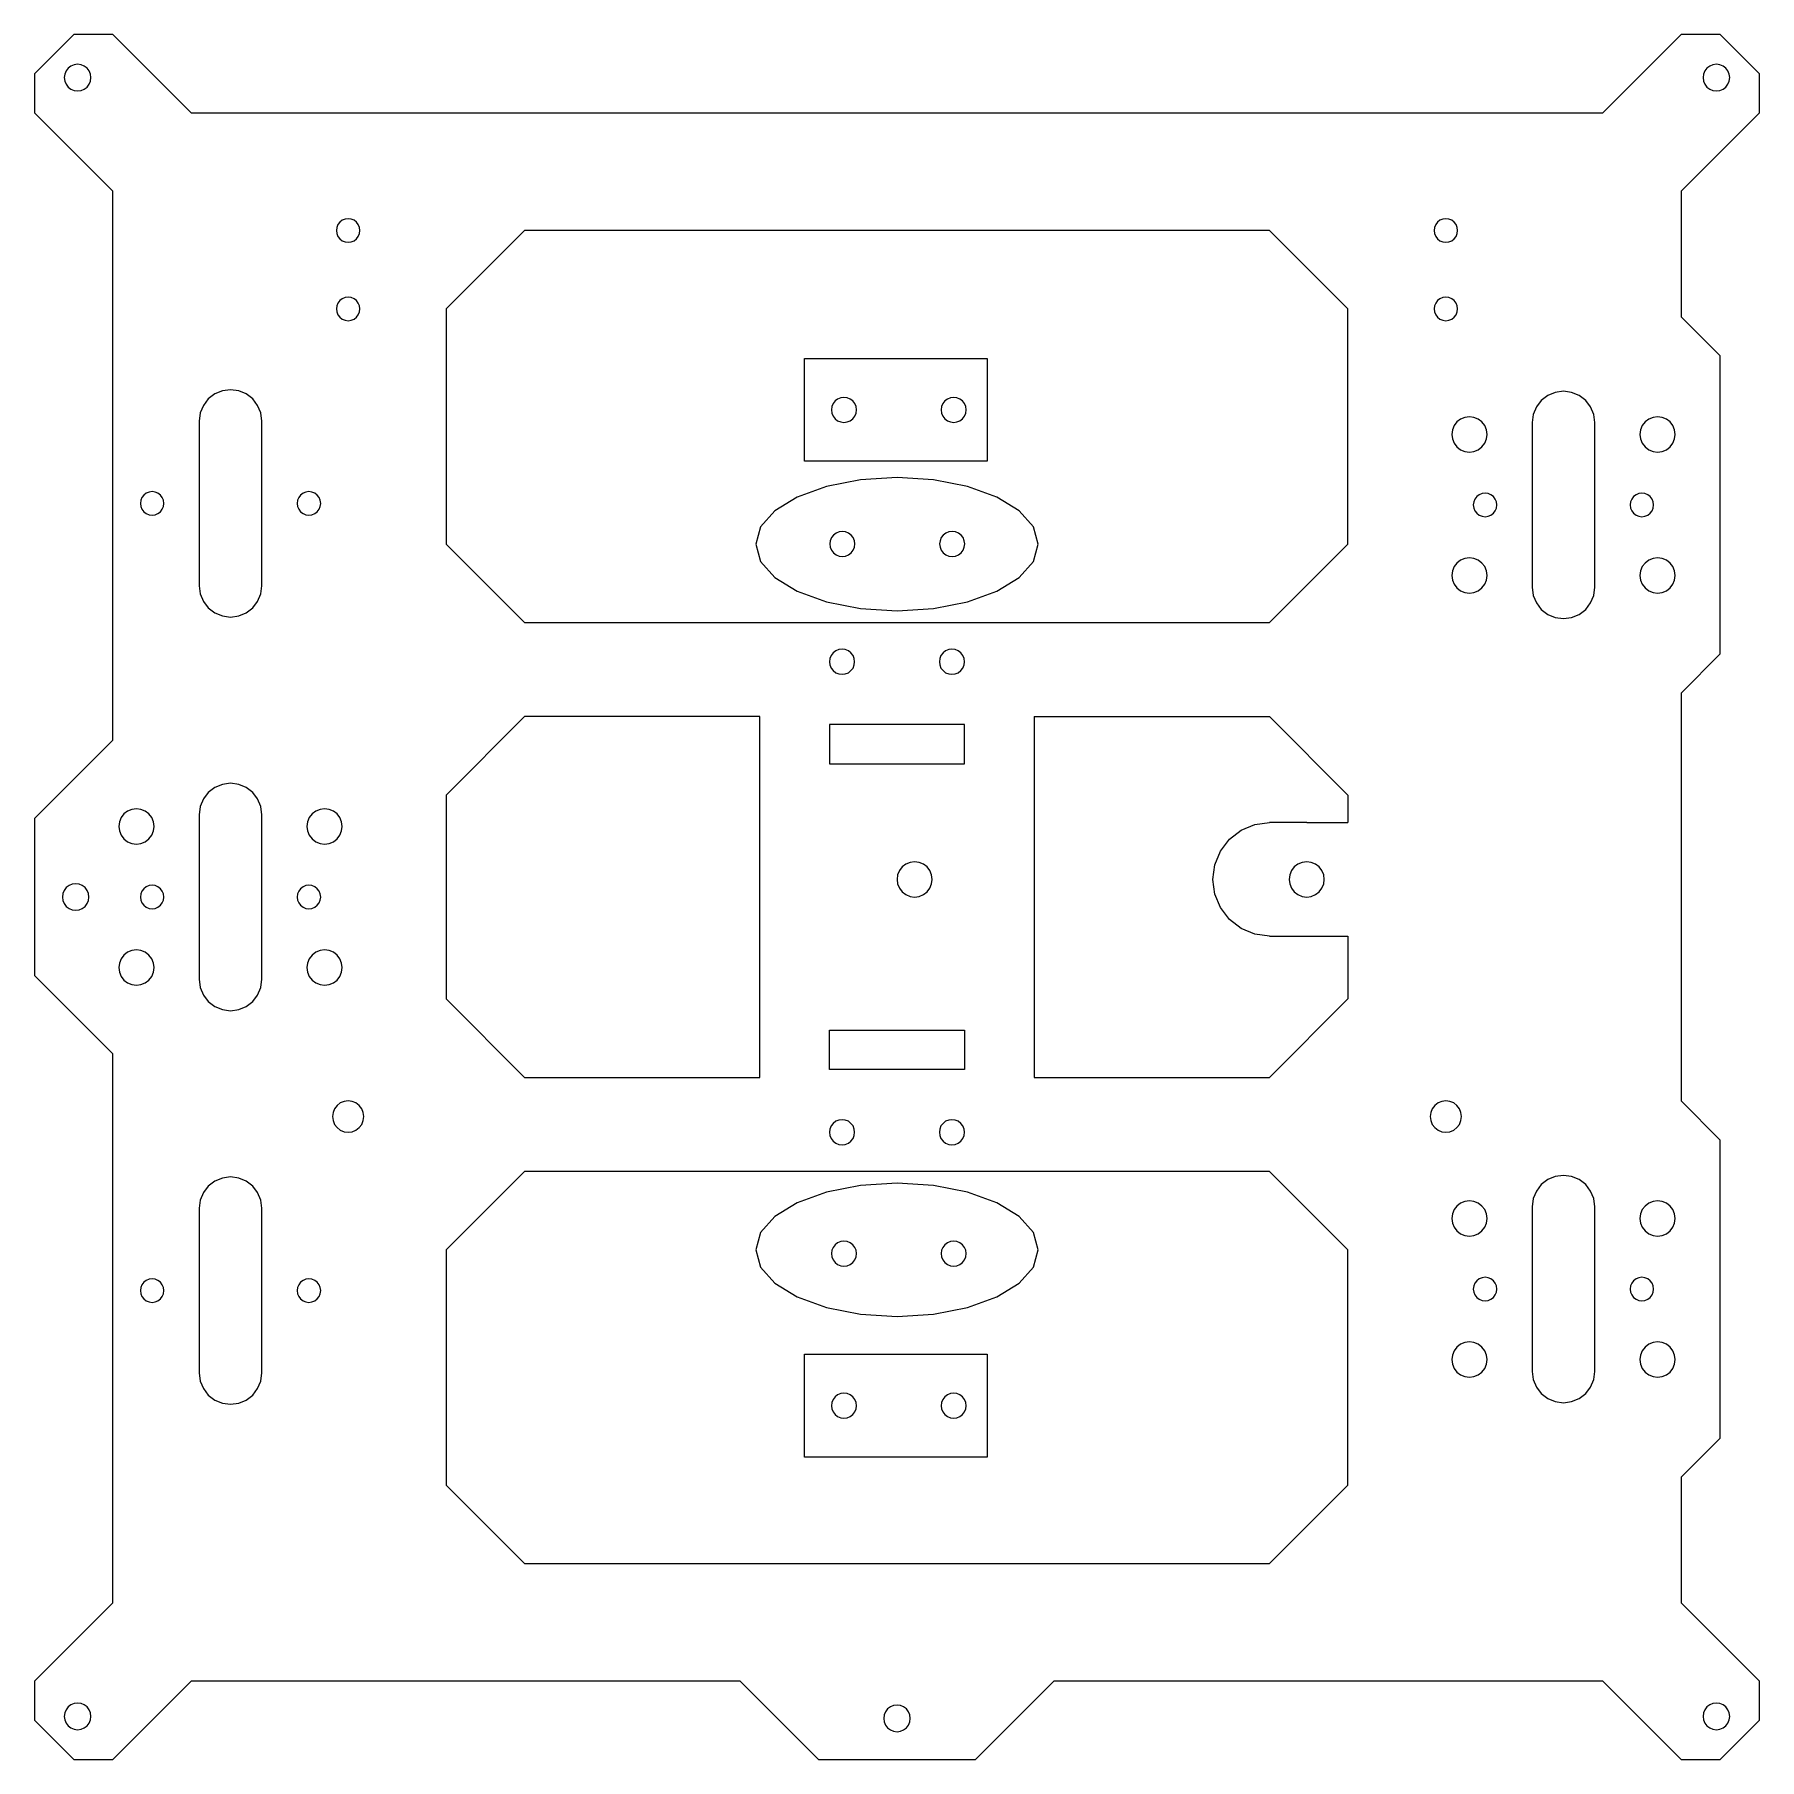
# Model space of a CAD drawing. Header units: metres. Extents: x -2794 to -2574, y 2574 to 2794.
import ezdxf

# ---------------------------------------------------------------- set-up
doc = ezdxf.new("R2010")
doc.units = ezdxf.units.M

msp = doc.modelspace()

# ---------------------------------------------------------------- linework, layer by layer
at = {"layer": 'Layer0'}
for p, q in [((-2789, 2794), (-2794, 2789)), ((-2784, 2794), (-2789, 2794)), ((-2784, 2794), (-2774, 2784)), ((-2594, 2784), (-2584, 2794)), ((-2579, 2794), (-2584, 2794)), ((-2574, 2789), (-2579, 2794)), ((-2789.7, 2789.7), (-2789.97, 2789.35)), ((-2789.35, 2789.97), (-2789.7, 2789.7)), ((-2788.94, 2790.14), (-2789.35, 2789.97)), ((-2788.5, 2790.2), (-2788.94, 2790.14)), ((-2788.06, 2790.14), (-2788.5, 2790.2)), ((-2787.65, 2789.97), (-2788.06, 2790.14)), ((-2787.3, 2789.7), (-2787.65, 2789.97)), ((-2787.03, 2789.35), (-2787.3, 2789.7)), ((-2580.7, 2789.7), (-2580.97, 2789.35)), ((-2580.35, 2789.97), (-2580.7, 2789.7)), ((-2579.94, 2790.14), (-2580.35, 2789.97)), ((-2579.5, 2790.2), (-2579.94, 2790.14)), ((-2579.06, 2790.14), (-2579.5, 2790.2)), ((-2578.65, 2789.97), (-2579.06, 2790.14)), ((-2578.3, 2789.7), (-2578.65, 2789.97)), ((-2578.03, 2789.35), (-2578.3, 2789.7)), ((-2794, 2789), (-2794, 2784)), ((-2790.14, 2788.94), (-2790.2, 2788.5)), ((-2790.2, 2788.5), (-2790.14, 2788.06)), ((-2789.97, 2789.35), (-2790.14, 2788.94)), ((-2790.14, 2788.06), (-2789.97, 2787.65)), ((-2789.97, 2787.65), (-2789.7, 2787.3)), ((-2787.3, 2787.3), (-2787.03, 2787.65)), ((-2786.86, 2788.94), (-2787.03, 2789.35)), ((-2787.03, 2787.65), (-2786.86, 2788.06)), ((-2786.8, 2788.5), (-2786.86, 2788.94)), ((-2786.86, 2788.06), (-2786.8, 2788.5)), ((-2581.14, 2788.94), (-2581.2, 2788.5)), ((-2581.2, 2788.5), (-2581.14, 2788.06)), ((-2580.97, 2789.35), (-2581.14, 2788.94)), ((-2581.14, 2788.06), (-2580.97, 2787.65)), ((-2580.97, 2787.65), (-2580.7, 2787.3)), ((-2578.3, 2787.3), (-2578.03, 2787.65)), ((-2577.86, 2788.94), (-2578.03, 2789.35)), ((-2578.03, 2787.65), (-2577.86, 2788.06)), ((-2577.8, 2788.5), (-2577.86, 2788.94)), ((-2577.86, 2788.06), (-2577.8, 2788.5)), ((-2574, 2784), (-2574, 2789)), ((-2789.7, 2787.3), (-2789.35, 2787.03)), ((-2789.35, 2787.03), (-2788.94, 2786.86)), ((-2788.94, 2786.86), (-2788.5, 2786.8)), ((-2788.5, 2786.8), (-2788.06, 2786.86)), ((-2788.06, 2786.86), (-2787.65, 2787.03)), ((-2787.65, 2787.03), (-2787.3, 2787.3)), ((-2580.7, 2787.3), (-2580.35, 2787.03)), ((-2580.35, 2787.03), (-2579.94, 2786.86)), ((-2579.94, 2786.86), (-2579.5, 2786.8)), ((-2579.5, 2786.8), (-2579.06, 2786.86)), ((-2579.06, 2786.86), (-2578.65, 2787.03)), ((-2578.65, 2787.03), (-2578.3, 2787.3)), ((-2784, 2774), (-2794, 2784)), ((-2774, 2784), (-2594, 2784)), ((-2574, 2784), (-2584, 2774)), ((-2784, 2704), (-2784, 2774)), ((-2584, 2774), (-2584, 2758)), ((-2755.06, 2770.06), (-2755.3, 2769.75)), ((-2754.75, 2770.3), (-2755.06, 2770.06)), ((-2754.39, 2770.45), (-2754.75, 2770.3)), ((-2754, 2770.5), (-2754.39, 2770.45)), ((-2753.61, 2770.45), (-2754, 2770.5)), ((-2753.25, 2770.3), (-2753.61, 2770.45)), ((-2752.94, 2770.06), (-2753.25, 2770.3)), ((-2752.7, 2769.75), (-2752.94, 2770.06)), ((-2615.06, 2770.06), (-2615.3, 2769.75)), ((-2614.75, 2770.3), (-2615.06, 2770.06)), ((-2614.39, 2770.45), (-2614.75, 2770.3)), ((-2614, 2770.5), (-2614.39, 2770.45)), ((-2613.61, 2770.45), (-2614, 2770.5)), ((-2613.25, 2770.3), (-2613.61, 2770.45)), ((-2612.94, 2770.06), (-2613.25, 2770.3)), ((-2612.7, 2769.75), (-2612.94, 2770.06)), ((-2755.45, 2769.39), (-2755.5, 2769)), ((-2755.5, 2769), (-2755.45, 2768.61)), ((-2755.3, 2769.75), (-2755.45, 2769.39)), ((-2755.45, 2768.61), (-2755.3, 2768.25)), ((-2755.3, 2768.25), (-2755.06, 2767.94)), ((-2755.06, 2767.94), (-2754.75, 2767.7)), ((-2754.75, 2767.7), (-2754.39, 2767.55)), ((-2753.61, 2767.55), (-2753.25, 2767.7)), ((-2753.25, 2767.7), (-2752.94, 2767.94)), ((-2752.94, 2767.94), (-2752.7, 2768.25)), ((-2752.55, 2769.39), (-2752.7, 2769.75)), ((-2752.7, 2768.25), (-2752.55, 2768.61)), ((-2752.5, 2769), (-2752.55, 2769.39)), ((-2752.55, 2768.61), (-2752.5, 2769)), ((-2731.49, 2769), (-2741.49, 2759)), ((-2636.51, 2769), (-2731.49, 2769)), ((-2626.51, 2759), (-2636.51, 2769)), ((-2615.45, 2769.39), (-2615.5, 2769)), ((-2615.5, 2769), (-2615.45, 2768.61)), ((-2615.3, 2769.75), (-2615.45, 2769.39)), ((-2615.45, 2768.61), (-2615.3, 2768.25)), ((-2615.3, 2768.25), (-2615.06, 2767.94)), ((-2615.06, 2767.94), (-2614.75, 2767.7)), ((-2614.75, 2767.7), (-2614.39, 2767.55)), ((-2613.61, 2767.55), (-2613.25, 2767.7)), ((-2613.25, 2767.7), (-2612.94, 2767.94)), ((-2612.94, 2767.94), (-2612.7, 2768.25)), ((-2612.55, 2769.39), (-2612.7, 2769.75)), ((-2612.7, 2768.25), (-2612.55, 2768.61)), ((-2612.5, 2769), (-2612.55, 2769.39)), ((-2612.55, 2768.61), (-2612.5, 2769)), ((-2754.39, 2767.55), (-2754, 2767.5)), ((-2754, 2767.5), (-2753.61, 2767.55)), ((-2614.39, 2767.55), (-2614, 2767.5)), ((-2614, 2767.5), (-2613.61, 2767.55)), ((-2755.45, 2759.39), (-2755.5, 2759)), ((-2755.5, 2759), (-2755.45, 2758.61)), ((-2755.3, 2759.75), (-2755.45, 2759.39)), ((-2755.06, 2760.06), (-2755.3, 2759.75)), ((-2754.75, 2760.3), (-2755.06, 2760.06)), ((-2754.39, 2760.45), (-2754.75, 2760.3)), ((-2754, 2760.5), (-2754.39, 2760.45)), ((-2753.61, 2760.45), (-2754, 2760.5)), ((-2753.25, 2760.3), (-2753.61, 2760.45)), ((-2752.94, 2760.06), (-2753.25, 2760.3)), ((-2752.7, 2759.75), (-2752.94, 2760.06)), ((-2752.55, 2759.39), (-2752.7, 2759.75)), ((-2752.5, 2759), (-2752.55, 2759.39)), ((-2752.55, 2758.61), (-2752.5, 2759)), ((-2741.49, 2759), (-2741.49, 2729)), ((-2626.51, 2729), (-2626.51, 2759)), ((-2615.45, 2759.39), (-2615.5, 2759)), ((-2615.5, 2759), (-2615.45, 2758.61)), ((-2615.3, 2759.75), (-2615.45, 2759.39)), ((-2615.06, 2760.06), (-2615.3, 2759.75)), ((-2614.75, 2760.3), (-2615.06, 2760.06)), ((-2614.39, 2760.45), (-2614.75, 2760.3)), ((-2614, 2760.5), (-2614.39, 2760.45)), ((-2613.61, 2760.45), (-2614, 2760.5)), ((-2613.25, 2760.3), (-2613.61, 2760.45)), ((-2612.94, 2760.06), (-2613.25, 2760.3)), ((-2612.7, 2759.75), (-2612.94, 2760.06)), ((-2612.55, 2759.39), (-2612.7, 2759.75)), ((-2612.5, 2759), (-2612.55, 2759.39)), ((-2612.55, 2758.61), (-2612.5, 2759)), ((-2755.45, 2758.61), (-2755.3, 2758.25)), ((-2755.3, 2758.25), (-2755.06, 2757.94)), ((-2755.06, 2757.94), (-2754.75, 2757.7)), ((-2754.75, 2757.7), (-2754.39, 2757.55)), ((-2754.39, 2757.55), (-2754, 2757.5)), ((-2754, 2757.5), (-2753.61, 2757.55)), ((-2753.61, 2757.55), (-2753.25, 2757.7)), ((-2753.25, 2757.7), (-2752.94, 2757.94)), ((-2752.94, 2757.94), (-2752.7, 2758.25)), ((-2752.7, 2758.25), (-2752.55, 2758.61)), ((-2615.45, 2758.61), (-2615.3, 2758.25)), ((-2615.3, 2758.25), (-2615.06, 2757.94)), ((-2615.06, 2757.94), (-2614.75, 2757.7)), ((-2614.75, 2757.7), (-2614.39, 2757.55)), ((-2614.39, 2757.55), (-2614, 2757.5)), ((-2614, 2757.5), (-2613.61, 2757.55)), ((-2613.61, 2757.55), (-2613.25, 2757.7)), ((-2613.25, 2757.7), (-2612.94, 2757.94)), ((-2612.94, 2757.94), (-2612.7, 2758.25)), ((-2612.7, 2758.25), (-2612.55, 2758.61)), ((-2584, 2758), (-2579, 2753)), ((-2695.81, 2752.68), (-2672.51, 2752.68)), ((-2695.81, 2739.58), (-2695.81, 2752.68)), ((-2672.51, 2752.68), (-2672.51, 2739.58)), ((-2579, 2715), (-2579, 2753)), ((-2771, 2748.16), (-2771.83, 2747.53)), ((-2770.04, 2748.56), (-2771, 2748.16)), ((-2769, 2748.7), (-2770.04, 2748.56)), ((-2767.96, 2748.56), (-2769, 2748.7)), ((-2767, 2748.16), (-2767.96, 2748.56)), ((-2766.17, 2747.53), (-2767, 2748.16)), ((-2601, 2747.96), (-2601.83, 2747.33)), ((-2600.04, 2748.36), (-2601, 2747.96)), ((-2599, 2748.5), (-2600.04, 2748.36)), ((-2597.97, 2748.36), (-2599, 2748.5)), ((-2597, 2747.96), (-2597.97, 2748.36)), ((-2596.17, 2747.33), (-2597, 2747.96)), ((-2772.86, 2745.74), (-2773, 2744.7)), ((-2772.46, 2746.7), (-2772.86, 2745.74)), ((-2771.83, 2747.53), (-2772.46, 2746.7)), ((-2765.54, 2746.7), (-2766.17, 2747.53)), ((-2765.14, 2745.74), (-2765.54, 2746.7)), ((-2765, 2744.7), (-2765.14, 2745.74)), ((-2692.31, 2746.54), (-2692.37, 2746.12)), ((-2692.37, 2746.12), (-2692.31, 2745.71)), ((-2692.15, 2746.92), (-2692.31, 2746.54)), ((-2692.31, 2745.71), (-2692.15, 2745.32)), ((-2691.9, 2747.26), (-2692.15, 2746.92)), ((-2691.57, 2747.51), (-2691.9, 2747.26)), ((-2691.18, 2747.67), (-2691.57, 2747.51)), ((-2690.77, 2747.72), (-2691.18, 2747.67)), ((-2690.35, 2747.67), (-2690.77, 2747.72)), ((-2689.97, 2747.51), (-2690.35, 2747.67)), ((-2689.64, 2747.26), (-2689.97, 2747.51)), ((-2689.38, 2746.92), (-2689.64, 2747.26)), ((-2689.22, 2746.54), (-2689.38, 2746.92)), ((-2689.38, 2745.32), (-2689.22, 2745.71)), ((-2689.17, 2746.12), (-2689.22, 2746.54)), ((-2689.22, 2745.71), (-2689.17, 2746.12)), ((-2678.31, 2746.54), (-2678.37, 2746.12)), ((-2678.37, 2746.12), (-2678.31, 2745.71)), ((-2678.15, 2746.92), (-2678.31, 2746.54)), ((-2678.31, 2745.71), (-2678.15, 2745.32)), ((-2677.9, 2747.26), (-2678.15, 2746.92)), ((-2677.57, 2747.51), (-2677.9, 2747.26)), ((-2677.18, 2747.67), (-2677.57, 2747.51)), ((-2676.77, 2747.72), (-2677.18, 2747.67)), ((-2676.35, 2747.67), (-2676.77, 2747.72)), ((-2675.97, 2747.51), (-2676.35, 2747.67)), ((-2675.64, 2747.26), (-2675.97, 2747.51)), ((-2675.38, 2746.92), (-2675.64, 2747.26)), ((-2675.22, 2746.54), (-2675.38, 2746.92)), ((-2675.38, 2745.32), (-2675.22, 2745.71)), ((-2675.17, 2746.12), (-2675.22, 2746.54)), ((-2675.22, 2745.71), (-2675.17, 2746.12)), ((-2602.46, 2746.5), (-2602.86, 2745.54)), ((-2601.83, 2747.33), (-2602.46, 2746.5)), ((-2595.54, 2746.5), (-2596.17, 2747.33)), ((-2595.14, 2745.54), (-2595.54, 2746.5)), ((-2773, 2744.7), (-2773, 2723.7)), ((-2765, 2723.7), (-2765, 2744.7)), ((-2692.15, 2745.32), (-2691.9, 2744.99)), ((-2691.9, 2744.99), (-2691.57, 2744.74)), ((-2691.57, 2744.74), (-2691.18, 2744.58)), ((-2691.18, 2744.58), (-2690.77, 2744.52)), ((-2690.77, 2744.52), (-2690.35, 2744.58)), ((-2690.35, 2744.58), (-2689.97, 2744.74)), ((-2689.97, 2744.74), (-2689.64, 2744.99)), ((-2689.64, 2744.99), (-2689.38, 2745.32)), ((-2678.15, 2745.32), (-2677.9, 2744.99)), ((-2677.9, 2744.99), (-2677.57, 2744.74)), ((-2677.57, 2744.74), (-2677.18, 2744.58)), ((-2677.18, 2744.58), (-2676.77, 2744.52)), ((-2676.77, 2744.52), (-2676.35, 2744.58)), ((-2676.35, 2744.58), (-2675.97, 2744.74)), ((-2675.97, 2744.74), (-2675.64, 2744.99)), ((-2675.64, 2744.99), (-2675.38, 2745.32)), ((-2613.17, 2743.58), (-2613.25, 2743)), ((-2612.95, 2744.13), (-2613.17, 2743.58)), ((-2612.59, 2744.59), (-2612.95, 2744.13)), ((-2612.13, 2744.95), (-2612.59, 2744.59)), ((-2611.58, 2745.17), (-2612.13, 2744.95)), ((-2611, 2745.25), (-2611.58, 2745.17)), ((-2610.42, 2745.17), (-2611, 2745.25)), ((-2609.88, 2744.95), (-2610.42, 2745.17)), ((-2609.41, 2744.59), (-2609.88, 2744.95)), ((-2609.05, 2744.13), (-2609.41, 2744.59)), ((-2608.83, 2743.58), (-2609.05, 2744.13)), ((-2608.75, 2743), (-2608.83, 2743.58)), ((-2602.86, 2745.54), (-2603, 2744.5)), ((-2603, 2744.5), (-2603, 2723.5)), ((-2595, 2744.5), (-2595.14, 2745.54)), ((-2595, 2723.5), (-2595, 2744.5)), ((-2589.17, 2743.58), (-2589.25, 2743)), ((-2588.95, 2744.13), (-2589.17, 2743.58)), ((-2588.59, 2744.59), (-2588.95, 2744.13)), ((-2588.13, 2744.95), (-2588.59, 2744.59)), ((-2587.58, 2745.17), (-2588.13, 2744.95)), ((-2587, 2745.25), (-2587.58, 2745.17)), ((-2586.42, 2745.17), (-2587, 2745.25)), ((-2585.88, 2744.95), (-2586.42, 2745.17)), ((-2585.41, 2744.59), (-2585.88, 2744.95)), ((-2585.05, 2744.13), (-2585.41, 2744.59)), ((-2584.83, 2743.58), (-2585.05, 2744.13)), ((-2584.75, 2743), (-2584.83, 2743.58)), ((-2613.25, 2743), (-2613.17, 2742.42)), ((-2613.17, 2742.42), (-2612.95, 2741.88)), ((-2612.95, 2741.88), (-2612.59, 2741.41)), ((-2612.59, 2741.41), (-2612.13, 2741.05)), ((-2609.88, 2741.05), (-2609.41, 2741.41)), ((-2609.41, 2741.41), (-2609.05, 2741.88)), ((-2609.05, 2741.88), (-2608.83, 2742.42)), ((-2608.83, 2742.42), (-2608.75, 2743)), ((-2589.25, 2743), (-2589.17, 2742.42)), ((-2589.17, 2742.42), (-2588.95, 2741.88)), ((-2588.95, 2741.88), (-2588.59, 2741.41)), ((-2588.59, 2741.41), (-2588.13, 2741.05)), ((-2585.88, 2741.05), (-2585.41, 2741.41)), ((-2585.41, 2741.41), (-2585.05, 2741.88)), ((-2585.05, 2741.88), (-2584.83, 2742.42)), ((-2584.83, 2742.42), (-2584.75, 2743)), ((-2672.51, 2739.58), (-2695.81, 2739.58)), ((-2612.13, 2741.05), (-2611.58, 2740.83)), ((-2611.58, 2740.83), (-2611, 2740.75)), ((-2611, 2740.75), (-2610.42, 2740.83)), ((-2610.42, 2740.83), (-2609.88, 2741.05)), ((-2588.13, 2741.05), (-2587.58, 2740.83)), ((-2587.58, 2740.83), (-2587, 2740.75)), ((-2587, 2740.75), (-2586.42, 2740.83)), ((-2586.42, 2740.83), (-2585.88, 2741.05)), ((-2688.66, 2737.2), (-2693, 2736.35)), ((-2684, 2737.49), (-2688.66, 2737.2)), ((-2679.34, 2737.2), (-2684, 2737.49)), ((-2675, 2736.35), (-2679.34, 2737.2)), ((-2780.3, 2734.95), (-2780.45, 2734.59)), ((-2780.06, 2735.26), (-2780.3, 2734.95)), ((-2779.75, 2735.5), (-2780.06, 2735.26)), ((-2779.39, 2735.65), (-2779.75, 2735.5)), ((-2779, 2735.7), (-2779.39, 2735.65)), ((-2778.61, 2735.65), (-2779, 2735.7)), ((-2778.25, 2735.5), (-2778.61, 2735.65)), ((-2777.94, 2735.26), (-2778.25, 2735.5)), ((-2777.7, 2734.95), (-2777.94, 2735.26)), ((-2777.55, 2734.59), (-2777.7, 2734.95)), ((-2760.3, 2734.95), (-2760.45, 2734.59)), ((-2760.06, 2735.26), (-2760.3, 2734.95)), ((-2759.75, 2735.5), (-2760.06, 2735.26)), ((-2759.39, 2735.65), (-2759.75, 2735.5)), ((-2759, 2735.7), (-2759.39, 2735.65)), ((-2758.61, 2735.65), (-2759, 2735.7)), ((-2758.25, 2735.5), (-2758.61, 2735.65)), ((-2757.94, 2735.26), (-2758.25, 2735.5)), ((-2757.7, 2734.95), (-2757.94, 2735.26)), ((-2757.55, 2734.59), (-2757.7, 2734.95)), ((-2696.73, 2735.01), (-2699.59, 2733.25)), ((-2693, 2736.35), (-2696.73, 2735.01)), ((-2671.27, 2735.01), (-2675, 2736.35)), ((-2668.41, 2733.25), (-2671.27, 2735.01)), ((-2610.3, 2734.75), (-2610.45, 2734.39)), ((-2610.06, 2735.06), (-2610.3, 2734.75)), ((-2609.75, 2735.3), (-2610.06, 2735.06)), ((-2609.39, 2735.45), (-2609.75, 2735.3)), ((-2609, 2735.5), (-2609.39, 2735.45)), ((-2608.61, 2735.45), (-2609, 2735.5)), ((-2608.25, 2735.3), (-2608.61, 2735.45)), ((-2607.94, 2735.06), (-2608.25, 2735.3)), ((-2607.7, 2734.75), (-2607.94, 2735.06)), ((-2607.55, 2734.39), (-2607.7, 2734.75)), ((-2590.3, 2734.75), (-2590.45, 2734.39)), ((-2590.06, 2735.06), (-2590.3, 2734.75)), ((-2589.75, 2735.3), (-2590.06, 2735.06)), ((-2589.39, 2735.45), (-2589.75, 2735.3)), ((-2589, 2735.5), (-2589.39, 2735.45)), ((-2588.61, 2735.45), (-2589, 2735.5)), ((-2588.25, 2735.3), (-2588.61, 2735.45)), ((-2587.94, 2735.06), (-2588.25, 2735.3)), ((-2587.7, 2734.75), (-2587.94, 2735.06)), ((-2587.55, 2734.39), (-2587.7, 2734.75)), ((-2780.45, 2734.59), (-2780.5, 2734.2)), ((-2780.5, 2734.2), (-2780.45, 2733.81)), ((-2780.45, 2733.81), (-2780.3, 2733.45)), ((-2780.3, 2733.45), (-2780.06, 2733.14)), ((-2780.06, 2733.14), (-2779.75, 2732.9)), ((-2779.75, 2732.9), (-2779.39, 2732.75)), ((-2779.39, 2732.75), (-2779, 2732.7)), ((-2779, 2732.7), (-2778.61, 2732.75)), ((-2778.61, 2732.75), (-2778.25, 2732.9)), ((-2778.25, 2732.9), (-2777.94, 2733.14)), ((-2777.94, 2733.14), (-2777.7, 2733.45)), ((-2777.7, 2733.45), (-2777.55, 2733.81)), ((-2777.5, 2734.2), (-2777.55, 2734.59)), ((-2777.55, 2733.81), (-2777.5, 2734.2)), ((-2760.45, 2734.59), (-2760.5, 2734.2)), ((-2760.5, 2734.2), (-2760.45, 2733.81)), ((-2760.45, 2733.81), (-2760.3, 2733.45)), ((-2760.3, 2733.45), (-2760.06, 2733.14)), ((-2760.06, 2733.14), (-2759.75, 2732.9)), ((-2759.75, 2732.9), (-2759.39, 2732.75)), ((-2759.39, 2732.75), (-2759, 2732.7)), ((-2759, 2732.7), (-2758.61, 2732.75)), ((-2758.61, 2732.75), (-2758.25, 2732.9)), ((-2758.25, 2732.9), (-2757.94, 2733.14)), ((-2757.94, 2733.14), (-2757.7, 2733.45)), ((-2757.7, 2733.45), (-2757.55, 2733.81)), ((-2757.5, 2734.2), (-2757.55, 2734.59)), ((-2757.55, 2733.81), (-2757.5, 2734.2)), ((-2699.59, 2733.25), (-2701.39, 2731.2)), ((-2666.61, 2731.2), (-2668.41, 2733.25)), ((-2610.45, 2734.39), (-2610.5, 2734)), ((-2610.5, 2734), (-2610.45, 2733.61)), ((-2610.45, 2733.61), (-2610.3, 2733.25)), ((-2610.3, 2733.25), (-2610.06, 2732.94)), ((-2610.06, 2732.94), (-2609.75, 2732.7)), ((-2609.75, 2732.7), (-2609.39, 2732.55)), ((-2609.39, 2732.55), (-2609, 2732.5)), ((-2609, 2732.5), (-2608.61, 2732.55)), ((-2608.61, 2732.55), (-2608.25, 2732.7)), ((-2608.25, 2732.7), (-2607.94, 2732.94)), ((-2607.94, 2732.94), (-2607.7, 2733.25)), ((-2607.7, 2733.25), (-2607.55, 2733.61)), ((-2607.5, 2734), (-2607.55, 2734.39)), ((-2607.55, 2733.61), (-2607.5, 2734)), ((-2590.45, 2734.39), (-2590.5, 2734)), ((-2590.5, 2734), (-2590.45, 2733.61)), ((-2590.45, 2733.61), (-2590.3, 2733.25)), ((-2590.3, 2733.25), (-2590.06, 2732.94)), ((-2590.06, 2732.94), (-2589.75, 2732.7)), ((-2589.75, 2732.7), (-2589.39, 2732.55)), ((-2589.39, 2732.55), (-2589, 2732.5)), ((-2589, 2732.5), (-2588.61, 2732.55)), ((-2588.61, 2732.55), (-2588.25, 2732.7)), ((-2588.25, 2732.7), (-2587.94, 2732.94)), ((-2587.94, 2732.94), (-2587.7, 2733.25)), ((-2587.7, 2733.25), (-2587.55, 2733.61)), ((-2587.5, 2734), (-2587.55, 2734.39)), ((-2587.55, 2733.61), (-2587.5, 2734)), ((-2701.39, 2731.2), (-2702, 2729)), ((-2691.77, 2730.41), (-2692.1, 2730.16)), ((-2691.38, 2730.57), (-2691.77, 2730.41)), ((-2690.97, 2730.63), (-2691.38, 2730.57)), ((-2690.55, 2730.57), (-2690.97, 2730.63)), ((-2690.17, 2730.41), (-2690.55, 2730.57)), ((-2689.83, 2730.16), (-2690.17, 2730.41)), ((-2677.77, 2730.41), (-2678.1, 2730.16)), ((-2677.38, 2730.57), (-2677.77, 2730.41)), ((-2676.97, 2730.63), (-2677.38, 2730.57)), ((-2676.55, 2730.57), (-2676.97, 2730.63)), ((-2676.17, 2730.41), (-2676.55, 2730.57)), ((-2675.83, 2730.16), (-2676.17, 2730.41)), ((-2666, 2729), (-2666.61, 2731.2)), ((-2741.49, 2729), (-2731.49, 2719)), ((-2702, 2729), (-2701.39, 2726.8)), ((-2692.51, 2729.44), (-2692.57, 2729.03)), ((-2692.57, 2729.03), (-2692.51, 2728.61)), ((-2692.35, 2729.83), (-2692.51, 2729.44)), ((-2692.51, 2728.61), (-2692.35, 2728.23)), ((-2692.1, 2730.16), (-2692.35, 2729.83)), ((-2692.35, 2728.23), (-2692.1, 2727.9)), ((-2689.58, 2729.83), (-2689.83, 2730.16)), ((-2689.83, 2727.9), (-2689.58, 2728.23)), ((-2689.42, 2729.44), (-2689.58, 2729.83)), ((-2689.58, 2728.23), (-2689.42, 2728.61)), ((-2689.37, 2729.03), (-2689.42, 2729.44)), ((-2689.42, 2728.61), (-2689.37, 2729.03)), ((-2678.51, 2729.44), (-2678.57, 2729.03)), ((-2678.57, 2729.03), (-2678.51, 2728.61)), ((-2678.35, 2729.83), (-2678.51, 2729.44)), ((-2678.51, 2728.61), (-2678.35, 2728.23)), ((-2678.1, 2730.16), (-2678.35, 2729.83)), ((-2678.35, 2728.23), (-2678.1, 2727.9)), ((-2675.58, 2729.83), (-2675.83, 2730.16)), ((-2675.83, 2727.9), (-2675.58, 2728.23)), ((-2675.42, 2729.44), (-2675.58, 2729.83)), ((-2675.58, 2728.23), (-2675.42, 2728.61)), ((-2675.37, 2729.03), (-2675.42, 2729.44)), ((-2675.42, 2728.61), (-2675.37, 2729.03)), ((-2666.61, 2726.8), (-2666, 2729)), ((-2636.51, 2719), (-2626.51, 2729)), ((-2701.39, 2726.8), (-2699.59, 2724.75)), ((-2692.1, 2727.9), (-2691.77, 2727.64)), ((-2691.77, 2727.64), (-2691.38, 2727.48)), ((-2691.38, 2727.48), (-2690.97, 2727.43)), ((-2690.97, 2727.43), (-2690.55, 2727.48)), ((-2690.55, 2727.48), (-2690.17, 2727.64)), ((-2690.17, 2727.64), (-2689.83, 2727.9)), ((-2678.1, 2727.9), (-2677.77, 2727.64)), ((-2677.77, 2727.64), (-2677.38, 2727.48)), ((-2677.38, 2727.48), (-2676.97, 2727.43)), ((-2676.97, 2727.43), (-2676.55, 2727.48)), ((-2676.55, 2727.48), (-2676.17, 2727.64)), ((-2676.17, 2727.64), (-2675.83, 2727.9)), ((-2668.41, 2724.75), (-2666.61, 2726.8)), ((-2612.95, 2726.13), (-2613.17, 2725.58)), ((-2612.59, 2726.59), (-2612.95, 2726.13)), ((-2612.13, 2726.95), (-2612.59, 2726.59)), ((-2611.58, 2727.17), (-2612.13, 2726.95)), ((-2611, 2727.25), (-2611.58, 2727.17)), ((-2610.42, 2727.17), (-2611, 2727.25)), ((-2609.88, 2726.95), (-2610.42, 2727.17)), ((-2609.41, 2726.59), (-2609.88, 2726.95)), ((-2609.05, 2726.13), (-2609.41, 2726.59)), ((-2608.83, 2725.58), (-2609.05, 2726.13)), ((-2588.95, 2726.13), (-2589.17, 2725.58)), ((-2588.59, 2726.59), (-2588.95, 2726.13)), ((-2588.13, 2726.95), (-2588.59, 2726.59)), ((-2587.58, 2727.17), (-2588.13, 2726.95)), ((-2587, 2727.25), (-2587.58, 2727.17)), ((-2586.42, 2727.17), (-2587, 2727.25)), ((-2585.88, 2726.95), (-2586.42, 2727.17)), ((-2585.41, 2726.59), (-2585.88, 2726.95)), ((-2585.05, 2726.13), (-2585.41, 2726.59)), ((-2584.83, 2725.58), (-2585.05, 2726.13)), ((-2773, 2723.7), (-2772.86, 2722.66)), ((-2765.14, 2722.66), (-2765, 2723.7)), ((-2699.59, 2724.75), (-2696.73, 2722.99)), ((-2671.27, 2722.99), (-2668.41, 2724.75)), ((-2613.17, 2725.58), (-2613.25, 2725)), ((-2613.25, 2725), (-2613.17, 2724.42)), ((-2613.17, 2724.42), (-2612.95, 2723.88)), ((-2612.95, 2723.88), (-2612.59, 2723.41)), ((-2609.41, 2723.41), (-2609.05, 2723.88)), ((-2609.05, 2723.88), (-2608.83, 2724.42)), ((-2608.75, 2725), (-2608.83, 2725.58)), ((-2608.83, 2724.42), (-2608.75, 2725)), ((-2589.17, 2725.58), (-2589.25, 2725)), ((-2589.25, 2725), (-2589.17, 2724.42)), ((-2589.17, 2724.42), (-2588.95, 2723.88)), ((-2588.95, 2723.88), (-2588.59, 2723.41)), ((-2585.41, 2723.41), (-2585.05, 2723.88)), ((-2585.05, 2723.88), (-2584.83, 2724.42)), ((-2584.75, 2725), (-2584.83, 2725.58)), ((-2584.83, 2724.42), (-2584.75, 2725)), ((-2772.86, 2722.66), (-2772.46, 2721.7)), ((-2772.46, 2721.7), (-2771.83, 2720.87)), ((-2766.17, 2720.87), (-2765.54, 2721.7)), ((-2765.54, 2721.7), (-2765.14, 2722.66)), ((-2696.73, 2722.99), (-2693, 2721.65)), ((-2693, 2721.65), (-2688.66, 2720.8)), ((-2679.34, 2720.8), (-2675, 2721.65)), ((-2675, 2721.65), (-2671.27, 2722.99)), ((-2612.59, 2723.41), (-2612.13, 2723.05)), ((-2612.13, 2723.05), (-2611.58, 2722.83)), ((-2611.58, 2722.83), (-2611, 2722.75)), ((-2611, 2722.75), (-2610.42, 2722.83)), ((-2610.42, 2722.83), (-2609.88, 2723.05)), ((-2609.88, 2723.05), (-2609.41, 2723.41)), ((-2603, 2723.5), (-2602.86, 2722.46)), ((-2602.86, 2722.46), (-2602.46, 2721.5)), ((-2602.46, 2721.5), (-2601.83, 2720.67)), ((-2596.17, 2720.67), (-2595.54, 2721.5)), ((-2595.54, 2721.5), (-2595.14, 2722.46)), ((-2595.14, 2722.46), (-2595, 2723.5)), ((-2588.59, 2723.41), (-2588.13, 2723.05)), ((-2588.13, 2723.05), (-2587.58, 2722.83)), ((-2587.58, 2722.83), (-2587, 2722.75)), ((-2587, 2722.75), (-2586.42, 2722.83)), ((-2586.42, 2722.83), (-2585.88, 2723.05)), ((-2585.88, 2723.05), (-2585.41, 2723.41)), ((-2771.83, 2720.87), (-2771, 2720.24)), ((-2771, 2720.24), (-2770.04, 2719.84)), ((-2770.04, 2719.84), (-2769, 2719.7)), ((-2769, 2719.7), (-2767.96, 2719.84)), ((-2767.96, 2719.84), (-2767, 2720.24)), ((-2767, 2720.24), (-2766.17, 2720.87)), ((-2688.66, 2720.8), (-2684, 2720.51)), ((-2684, 2720.51), (-2679.34, 2720.8)), ((-2601.83, 2720.67), (-2601, 2720.04)), ((-2601, 2720.04), (-2600.04, 2719.64)), ((-2600.04, 2719.64), (-2599, 2719.5)), ((-2599, 2719.5), (-2597.97, 2719.64)), ((-2597.97, 2719.64), (-2597, 2720.04)), ((-2597, 2720.04), (-2596.17, 2720.67)), ((-2731.49, 2719), (-2636.51, 2719)), ((-2692.39, 2714.8), (-2692.55, 2714.41)), ((-2692.13, 2715.13), (-2692.39, 2714.8)), ((-2691.8, 2715.39), (-2692.13, 2715.13)), ((-2691.41, 2715.55), (-2691.8, 2715.39)), ((-2691, 2715.6), (-2691.41, 2715.55)), ((-2690.59, 2715.55), (-2691, 2715.6)), ((-2690.2, 2715.39), (-2690.59, 2715.55)), ((-2689.87, 2715.13), (-2690.2, 2715.39)), ((-2689.61, 2714.8), (-2689.87, 2715.13)), ((-2689.45, 2714.41), (-2689.61, 2714.8)), ((-2678.39, 2714.8), (-2678.55, 2714.41)), ((-2678.13, 2715.13), (-2678.39, 2714.8)), ((-2677.8, 2715.39), (-2678.13, 2715.13)), ((-2677.41, 2715.55), (-2677.8, 2715.39)), ((-2677, 2715.6), (-2677.41, 2715.55)), ((-2676.59, 2715.55), (-2677, 2715.6)), ((-2676.2, 2715.39), (-2676.59, 2715.55)), ((-2675.87, 2715.13), (-2676.2, 2715.39)), ((-2675.61, 2714.8), (-2675.87, 2715.13)), ((-2675.45, 2714.41), (-2675.61, 2714.8)), ((-2579, 2715), (-2584, 2710)), ((-2692.55, 2714.41), (-2692.6, 2714)), ((-2692.6, 2714), (-2692.55, 2713.59)), ((-2692.55, 2713.59), (-2692.39, 2713.2)), ((-2692.39, 2713.2), (-2692.13, 2712.87)), ((-2692.13, 2712.87), (-2691.8, 2712.61)), ((-2691.8, 2712.61), (-2691.41, 2712.45)), ((-2690.59, 2712.45), (-2690.2, 2712.61)), ((-2690.2, 2712.61), (-2689.87, 2712.87)), ((-2689.87, 2712.87), (-2689.61, 2713.2)), ((-2689.61, 2713.2), (-2689.45, 2713.59)), ((-2689.4, 2714), (-2689.45, 2714.41)), ((-2689.45, 2713.59), (-2689.4, 2714)), ((-2678.55, 2714.41), (-2678.6, 2714)), ((-2678.6, 2714), (-2678.55, 2713.59)), ((-2678.55, 2713.59), (-2678.39, 2713.2)), ((-2678.39, 2713.2), (-2678.13, 2712.87)), ((-2678.13, 2712.87), (-2677.8, 2712.61)), ((-2677.8, 2712.61), (-2677.41, 2712.45)), ((-2676.59, 2712.45), (-2676.2, 2712.61)), ((-2676.2, 2712.61), (-2675.87, 2712.87)), ((-2675.87, 2712.87), (-2675.61, 2713.2)), ((-2675.61, 2713.2), (-2675.45, 2713.59)), ((-2675.4, 2714), (-2675.45, 2714.41)), ((-2675.45, 2713.59), (-2675.4, 2714)), ((-2691.41, 2712.45), (-2691, 2712.4)), ((-2691, 2712.4), (-2690.59, 2712.45)), ((-2677.41, 2712.45), (-2677, 2712.4)), ((-2677, 2712.4), (-2676.59, 2712.45)), ((-2584, 2710), (-2584, 2658)), ((-2741.49, 2697), (-2731.49, 2707)), ((-2701.49, 2707), (-2731.49, 2707)), ((-2701.49, 2661), (-2701.49, 2707)), ((-2692.6, 2706), (-2692.6, 2701)), ((-2675.4, 2706), (-2692.6, 2706)), ((-2675.4, 2701), (-2675.4, 2706)), ((-2666.51, 2707), (-2636.51, 2707)), ((-2666.51, 2707), (-2666.51, 2661)), ((-2636.51, 2707), (-2626.51, 2697)), ((-2794, 2694), (-2784, 2704)), ((-2692.6, 2701), (-2675.4, 2701)), ((-2771.83, 2697.33), (-2772.46, 2696.5)), ((-2771, 2697.96), (-2771.83, 2697.33)), ((-2770.04, 2698.36), (-2771, 2697.96)), ((-2769, 2698.5), (-2770.04, 2698.36)), ((-2767.96, 2698.36), (-2769, 2698.5)), ((-2767, 2697.96), (-2767.96, 2698.36)), ((-2766.17, 2697.33), (-2767, 2697.96)), ((-2765.54, 2696.5), (-2766.17, 2697.33)), ((-2781.58, 2695.17), (-2782.13, 2694.95)), ((-2781, 2695.25), (-2781.58, 2695.17)), ((-2780.42, 2695.17), (-2781, 2695.25)), ((-2779.88, 2694.95), (-2780.42, 2695.17)), ((-2772.86, 2695.54), (-2773, 2694.5)), ((-2772.46, 2696.5), (-2772.86, 2695.54)), ((-2765.14, 2695.54), (-2765.54, 2696.5)), ((-2765, 2694.5), (-2765.14, 2695.54)), ((-2757.58, 2695.17), (-2758.13, 2694.95)), ((-2757, 2695.25), (-2757.58, 2695.17)), ((-2756.42, 2695.17), (-2757, 2695.25)), ((-2755.88, 2694.95), (-2756.42, 2695.17)), ((-2741.49, 2697), (-2741.49, 2671)), ((-2626.51, 2697), (-2626.51, 2693.5)), ((-2794, 2694), (-2794, 2674)), ((-2783.17, 2693.58), (-2783.25, 2693)), ((-2783.25, 2693), (-2783.17, 2692.42)), ((-2782.95, 2694.13), (-2783.17, 2693.58)), ((-2782.59, 2694.59), (-2782.95, 2694.13)), ((-2782.13, 2694.95), (-2782.59, 2694.59)), ((-2779.41, 2694.59), (-2779.88, 2694.95)), ((-2779.05, 2694.13), (-2779.41, 2694.59)), ((-2778.83, 2693.58), (-2779.05, 2694.13)), ((-2778.75, 2693), (-2778.83, 2693.58)), ((-2778.83, 2692.42), (-2778.75, 2693)), ((-2773, 2694.5), (-2773, 2673.5)), ((-2765, 2673.5), (-2765, 2694.5)), ((-2759.17, 2693.58), (-2759.25, 2693)), ((-2759.25, 2693), (-2759.17, 2692.42)), ((-2758.95, 2694.13), (-2759.17, 2693.58)), ((-2758.59, 2694.59), (-2758.95, 2694.13)), ((-2758.13, 2694.95), (-2758.59, 2694.59)), ((-2755.41, 2694.59), (-2755.88, 2694.95)), ((-2755.05, 2694.13), (-2755.41, 2694.59)), ((-2754.83, 2693.58), (-2755.05, 2694.13)), ((-2754.75, 2693), (-2754.83, 2693.58)), ((-2754.83, 2692.42), (-2754.75, 2693)), ((-2640.11, 2692.51), (-2638.38, 2693.24)), ((-2638.38, 2693.24), (-2636.51, 2693.5)), ((-2631.75, 2693.5), (-2636.51, 2693.5)), ((-2631.75, 2693.5), (-2626.51, 2693.5)), ((-2783.17, 2692.42), (-2782.95, 2691.88)), ((-2782.95, 2691.88), (-2782.59, 2691.41)), ((-2782.59, 2691.41), (-2782.13, 2691.05)), ((-2782.13, 2691.05), (-2781.58, 2690.83)), ((-2781.58, 2690.83), (-2781, 2690.75)), ((-2781, 2690.75), (-2780.42, 2690.83)), ((-2780.42, 2690.83), (-2779.88, 2691.05)), ((-2779.88, 2691.05), (-2779.41, 2691.41)), ((-2779.41, 2691.41), (-2779.05, 2691.88)), ((-2779.05, 2691.88), (-2778.83, 2692.42)), ((-2759.17, 2692.42), (-2758.95, 2691.88)), ((-2758.95, 2691.88), (-2758.59, 2691.41)), ((-2758.59, 2691.41), (-2758.13, 2691.05)), ((-2758.13, 2691.05), (-2757.58, 2690.83)), ((-2757.58, 2690.83), (-2757, 2690.75)), ((-2757, 2690.75), (-2756.42, 2690.83)), ((-2756.42, 2690.83), (-2755.88, 2691.05)), ((-2755.88, 2691.05), (-2755.41, 2691.41)), ((-2755.41, 2691.41), (-2755.05, 2691.88)), ((-2755.05, 2691.88), (-2754.83, 2692.42)), ((-2642.75, 2689.86), (-2641.6, 2691.36)), ((-2641.6, 2691.36), (-2640.11, 2692.51)), ((-2682.33, 2688.42), (-2682.88, 2688.2)), ((-2681.75, 2688.5), (-2682.33, 2688.42)), ((-2681.17, 2688.42), (-2681.75, 2688.5)), ((-2680.63, 2688.2), (-2681.17, 2688.42)), ((-2643.47, 2688.12), (-2642.75, 2689.86)), ((-2632.33, 2688.42), (-2632.88, 2688.2)), ((-2631.75, 2688.5), (-2632.33, 2688.42)), ((-2631.17, 2688.42), (-2631.75, 2688.5)), ((-2630.63, 2688.2), (-2631.17, 2688.42)), ((-2683.92, 2686.83), (-2684, 2686.25)), ((-2684, 2686.25), (-2683.92, 2685.67)), ((-2683.7, 2687.38), (-2683.92, 2686.83)), ((-2683.34, 2687.84), (-2683.7, 2687.38)), ((-2682.88, 2688.2), (-2683.34, 2687.84)), ((-2680.16, 2687.84), (-2680.63, 2688.2)), ((-2679.8, 2687.38), (-2680.16, 2687.84)), ((-2679.58, 2686.83), (-2679.8, 2687.38)), ((-2679.5, 2686.25), (-2679.58, 2686.83)), ((-2679.58, 2685.67), (-2679.5, 2686.25)), ((-2643.71, 2686.25), (-2643.47, 2688.12)), ((-2643.47, 2684.38), (-2643.71, 2686.25)), ((-2633.92, 2686.83), (-2634, 2686.25)), ((-2634, 2686.25), (-2633.92, 2685.67)), ((-2633.7, 2687.38), (-2633.92, 2686.83)), ((-2633.34, 2687.84), (-2633.7, 2687.38)), ((-2632.88, 2688.2), (-2633.34, 2687.84)), ((-2630.16, 2687.84), (-2630.63, 2688.2)), ((-2629.8, 2687.38), (-2630.16, 2687.84)), ((-2629.58, 2686.83), (-2629.8, 2687.38)), ((-2629.5, 2686.25), (-2629.58, 2686.83)), ((-2629.58, 2685.67), (-2629.5, 2686.25)), ((-2790.39, 2684.44), (-2790.45, 2684)), ((-2790.45, 2684), (-2790.39, 2683.56)), ((-2790.22, 2684.85), (-2790.39, 2684.44)), ((-2789.95, 2685.2), (-2790.22, 2684.85)), ((-2789.6, 2685.47), (-2789.95, 2685.2)), ((-2789.19, 2685.64), (-2789.6, 2685.47)), ((-2788.75, 2685.7), (-2789.19, 2685.64)), ((-2788.31, 2685.64), (-2788.75, 2685.7)), ((-2787.9, 2685.47), (-2788.31, 2685.64)), ((-2787.55, 2685.2), (-2787.9, 2685.47)), ((-2787.28, 2684.85), (-2787.55, 2685.2)), ((-2787.11, 2684.44), (-2787.28, 2684.85)), ((-2787.05, 2684), (-2787.11, 2684.44)), ((-2787.11, 2683.56), (-2787.05, 2684)), ((-2780.45, 2684.39), (-2780.5, 2684)), ((-2780.5, 2684), (-2780.45, 2683.61)), ((-2780.3, 2684.75), (-2780.45, 2684.39)), ((-2780.06, 2685.06), (-2780.3, 2684.75)), ((-2779.75, 2685.3), (-2780.06, 2685.06)), ((-2779.39, 2685.45), (-2779.75, 2685.3)), ((-2779, 2685.5), (-2779.39, 2685.45)), ((-2778.61, 2685.45), (-2779, 2685.5)), ((-2778.25, 2685.3), (-2778.61, 2685.45)), ((-2777.94, 2685.06), (-2778.25, 2685.3)), ((-2777.7, 2684.75), (-2777.94, 2685.06)), ((-2777.55, 2684.39), (-2777.7, 2684.75)), ((-2777.5, 2684), (-2777.55, 2684.39)), ((-2777.55, 2683.61), (-2777.5, 2684)), ((-2760.45, 2684.39), (-2760.5, 2684)), ((-2760.5, 2684), (-2760.45, 2683.61)), ((-2760.3, 2684.75), (-2760.45, 2684.39)), ((-2760.06, 2685.06), (-2760.3, 2684.75)), ((-2759.75, 2685.3), (-2760.06, 2685.06)), ((-2759.39, 2685.45), (-2759.75, 2685.3)), ((-2759, 2685.5), (-2759.39, 2685.45)), ((-2758.61, 2685.45), (-2759, 2685.5)), ((-2758.25, 2685.3), (-2758.61, 2685.45)), ((-2757.94, 2685.06), (-2758.25, 2685.3)), ((-2757.7, 2684.75), (-2757.94, 2685.06)), ((-2757.55, 2684.39), (-2757.7, 2684.75)), ((-2757.5, 2684), (-2757.55, 2684.39)), ((-2757.55, 2683.61), (-2757.5, 2684)), ((-2683.92, 2685.67), (-2683.7, 2685.13)), ((-2683.7, 2685.13), (-2683.34, 2684.66)), ((-2683.34, 2684.66), (-2682.88, 2684.3)), ((-2682.88, 2684.3), (-2682.33, 2684.08)), ((-2682.33, 2684.08), (-2681.75, 2684)), ((-2681.75, 2684), (-2681.17, 2684.08)), ((-2681.17, 2684.08), (-2680.63, 2684.3)), ((-2680.63, 2684.3), (-2680.16, 2684.66)), ((-2680.16, 2684.66), (-2679.8, 2685.13)), ((-2679.8, 2685.13), (-2679.58, 2685.67)), ((-2642.75, 2682.64), (-2643.47, 2684.38)), ((-2633.92, 2685.67), (-2633.7, 2685.13)), ((-2633.7, 2685.13), (-2633.34, 2684.66)), ((-2633.34, 2684.66), (-2632.88, 2684.3)), ((-2632.88, 2684.3), (-2632.33, 2684.08)), ((-2632.33, 2684.08), (-2631.75, 2684)), ((-2631.75, 2684), (-2631.17, 2684.08)), ((-2631.17, 2684.08), (-2630.63, 2684.3)), ((-2630.63, 2684.3), (-2630.16, 2684.66)), ((-2630.16, 2684.66), (-2629.8, 2685.13)), ((-2629.8, 2685.13), (-2629.58, 2685.67)), ((-2790.39, 2683.56), (-2790.22, 2683.15)), ((-2790.22, 2683.15), (-2789.95, 2682.8)), ((-2789.95, 2682.8), (-2789.6, 2682.53)), ((-2789.6, 2682.53), (-2789.19, 2682.36)), ((-2789.19, 2682.36), (-2788.75, 2682.3)), ((-2788.75, 2682.3), (-2788.31, 2682.36)), ((-2788.31, 2682.36), (-2787.9, 2682.53)), ((-2787.9, 2682.53), (-2787.55, 2682.8)), ((-2787.55, 2682.8), (-2787.28, 2683.15)), ((-2787.28, 2683.15), (-2787.11, 2683.56)), ((-2780.45, 2683.61), (-2780.3, 2683.25)), ((-2780.3, 2683.25), (-2780.06, 2682.94)), ((-2780.06, 2682.94), (-2779.75, 2682.7)), ((-2779.75, 2682.7), (-2779.39, 2682.55)), ((-2779.39, 2682.55), (-2779, 2682.5)), ((-2779, 2682.5), (-2778.61, 2682.55)), ((-2778.61, 2682.55), (-2778.25, 2682.7)), ((-2778.25, 2682.7), (-2777.94, 2682.94)), ((-2777.94, 2682.94), (-2777.7, 2683.25)), ((-2777.7, 2683.25), (-2777.55, 2683.61)), ((-2760.45, 2683.61), (-2760.3, 2683.25)), ((-2760.3, 2683.25), (-2760.06, 2682.94)), ((-2760.06, 2682.94), (-2759.75, 2682.7)), ((-2759.75, 2682.7), (-2759.39, 2682.55)), ((-2759.39, 2682.55), (-2759, 2682.5)), ((-2759, 2682.5), (-2758.61, 2682.55)), ((-2758.61, 2682.55), (-2758.25, 2682.7)), ((-2758.25, 2682.7), (-2757.94, 2682.94)), ((-2757.94, 2682.94), (-2757.7, 2683.25)), ((-2757.7, 2683.25), (-2757.55, 2683.61)), ((-2641.6, 2681.14), (-2642.75, 2682.64)), ((-2640.11, 2679.99), (-2641.6, 2681.14)), ((-2638.38, 2679.26), (-2640.11, 2679.99)), ((-2636.51, 2679), (-2638.38, 2679.26)), ((-2636.51, 2679), (-2631.75, 2679)), ((-2631.75, 2679), (-2626.51, 2679)), ((-2626.51, 2679), (-2626.51, 2671)), ((-2783.17, 2675.58), (-2783.25, 2675)), ((-2782.95, 2676.13), (-2783.17, 2675.58)), ((-2782.59, 2676.59), (-2782.95, 2676.13)), ((-2782.13, 2676.95), (-2782.59, 2676.59)), ((-2781.58, 2677.17), (-2782.13, 2676.95)), ((-2781, 2677.25), (-2781.58, 2677.17)), ((-2780.42, 2677.17), (-2781, 2677.25)), ((-2779.88, 2676.95), (-2780.42, 2677.17)), ((-2779.41, 2676.59), (-2779.88, 2676.95)), ((-2779.05, 2676.13), (-2779.41, 2676.59)), ((-2778.83, 2675.58), (-2779.05, 2676.13)), ((-2778.75, 2675), (-2778.83, 2675.58)), ((-2759.17, 2675.58), (-2759.25, 2675)), ((-2758.95, 2676.13), (-2759.17, 2675.58)), ((-2758.59, 2676.59), (-2758.95, 2676.13)), ((-2758.13, 2676.95), (-2758.59, 2676.59)), ((-2757.58, 2677.17), (-2758.13, 2676.95)), ((-2757, 2677.25), (-2757.58, 2677.17)), ((-2756.42, 2677.17), (-2757, 2677.25)), ((-2755.88, 2676.95), (-2756.42, 2677.17)), ((-2755.41, 2676.59), (-2755.88, 2676.95)), ((-2755.05, 2676.13), (-2755.41, 2676.59)), ((-2754.83, 2675.58), (-2755.05, 2676.13)), ((-2754.75, 2675), (-2754.83, 2675.58)), ((-2784, 2664), (-2794, 2674)), ((-2783.25, 2675), (-2783.17, 2674.42)), ((-2783.17, 2674.42), (-2782.95, 2673.88)), ((-2782.95, 2673.88), (-2782.59, 2673.41)), ((-2782.59, 2673.41), (-2782.13, 2673.05)), ((-2782.13, 2673.05), (-2781.58, 2672.83)), ((-2780.42, 2672.83), (-2779.88, 2673.05)), ((-2779.88, 2673.05), (-2779.41, 2673.41)), ((-2779.41, 2673.41), (-2779.05, 2673.88)), ((-2779.05, 2673.88), (-2778.83, 2674.42)), ((-2778.83, 2674.42), (-2778.75, 2675)), ((-2773, 2673.5), (-2772.86, 2672.46)), ((-2765.14, 2672.46), (-2765, 2673.5)), ((-2759.25, 2675), (-2759.17, 2674.42)), ((-2759.17, 2674.42), (-2758.95, 2673.88)), ((-2758.95, 2673.88), (-2758.59, 2673.41)), ((-2758.59, 2673.41), (-2758.13, 2673.05)), ((-2758.13, 2673.05), (-2757.58, 2672.83)), ((-2756.42, 2672.83), (-2755.88, 2673.05)), ((-2755.88, 2673.05), (-2755.41, 2673.41)), ((-2755.41, 2673.41), (-2755.05, 2673.88)), ((-2755.05, 2673.88), (-2754.83, 2674.42)), ((-2754.83, 2674.42), (-2754.75, 2675)), ((-2781.58, 2672.83), (-2781, 2672.75)), ((-2781, 2672.75), (-2780.42, 2672.83)), ((-2772.86, 2672.46), (-2772.46, 2671.5)), ((-2772.46, 2671.5), (-2771.83, 2670.67)), ((-2766.17, 2670.67), (-2765.54, 2671.5)), ((-2765.54, 2671.5), (-2765.14, 2672.46)), ((-2757.58, 2672.83), (-2757, 2672.75)), ((-2757, 2672.75), (-2756.42, 2672.83)), ((-2731.49, 2661), (-2741.49, 2671)), ((-2636.51, 2661), (-2626.51, 2671)), ((-2771.83, 2670.67), (-2771, 2670.04)), ((-2771, 2670.04), (-2770.04, 2669.64)), ((-2770.04, 2669.64), (-2769, 2669.5)), ((-2769, 2669.5), (-2767.96, 2669.64)), ((-2767.96, 2669.64), (-2767, 2670.04)), ((-2767, 2670.04), (-2766.17, 2670.67)), ((-2692.6, 2662), (-2692.6, 2667)), ((-2692.6, 2667), (-2675.4, 2667)), ((-2675.4, 2667), (-2675.4, 2662)), ((-2784, 2594), (-2784, 2664)), ((-2675.4, 2662), (-2692.6, 2662)), ((-2731.49, 2661), (-2701.49, 2661)), ((-2666.51, 2661), (-2636.51, 2661)), ((-2755, 2657.73), (-2755.41, 2657.41)), ((-2754.52, 2657.93), (-2755, 2657.73)), ((-2754, 2658), (-2754.52, 2657.93)), ((-2753.48, 2657.93), (-2754, 2658)), ((-2753, 2657.73), (-2753.48, 2657.93)), ((-2752.59, 2657.41), (-2753, 2657.73)), ((-2615, 2657.73), (-2615.41, 2657.41)), ((-2614.52, 2657.93), (-2615, 2657.73)), ((-2614, 2658), (-2614.52, 2657.93)), ((-2613.48, 2657.93), (-2614, 2658)), ((-2613, 2657.73), (-2613.48, 2657.93)), ((-2612.59, 2657.41), (-2613, 2657.73)), ((-2584, 2658), (-2579, 2653)), ((-2755.93, 2656.52), (-2756, 2656)), ((-2756, 2656), (-2755.93, 2655.48)), ((-2755.73, 2657), (-2755.93, 2656.52)), ((-2755.93, 2655.48), (-2755.73, 2655)), ((-2755.41, 2657.41), (-2755.73, 2657)), ((-2752.27, 2657), (-2752.59, 2657.41)), ((-2752.07, 2656.52), (-2752.27, 2657)), ((-2752.27, 2655), (-2752.07, 2655.48)), ((-2752, 2656), (-2752.07, 2656.52)), ((-2752.07, 2655.48), (-2752, 2656)), ((-2691.41, 2655.55), (-2691.8, 2655.39)), ((-2691, 2655.6), (-2691.41, 2655.55)), ((-2690.59, 2655.55), (-2691, 2655.6)), ((-2690.2, 2655.39), (-2690.59, 2655.55)), ((-2677.41, 2655.55), (-2677.8, 2655.39)), ((-2677, 2655.6), (-2677.41, 2655.55)), ((-2676.59, 2655.55), (-2677, 2655.6)), ((-2676.2, 2655.39), (-2676.59, 2655.55)), ((-2615.93, 2656.52), (-2616, 2656)), ((-2616, 2656), (-2615.93, 2655.48)), ((-2615.73, 2657), (-2615.93, 2656.52)), ((-2615.93, 2655.48), (-2615.73, 2655)), ((-2615.41, 2657.41), (-2615.73, 2657)), ((-2612.27, 2657), (-2612.59, 2657.41)), ((-2612.07, 2656.52), (-2612.27, 2657)), ((-2612.27, 2655), (-2612.07, 2655.48)), ((-2612, 2656), (-2612.07, 2656.52)), ((-2612.07, 2655.48), (-2612, 2656)), ((-2755.73, 2655), (-2755.41, 2654.59)), ((-2755.41, 2654.59), (-2755, 2654.27)), ((-2755, 2654.27), (-2754.52, 2654.07)), ((-2754.52, 2654.07), (-2754, 2654)), ((-2754, 2654), (-2753.48, 2654.07)), ((-2753.48, 2654.07), (-2753, 2654.27)), ((-2753, 2654.27), (-2752.59, 2654.59)), ((-2752.59, 2654.59), (-2752.27, 2655)), ((-2692.55, 2654.41), (-2692.6, 2654)), ((-2692.6, 2654), (-2692.55, 2653.59)), ((-2692.39, 2654.8), (-2692.55, 2654.41)), ((-2692.55, 2653.59), (-2692.39, 2653.2)), ((-2692.13, 2655.13), (-2692.39, 2654.8)), ((-2692.39, 2653.2), (-2692.13, 2652.87)), ((-2691.8, 2655.39), (-2692.13, 2655.13)), ((-2689.87, 2655.13), (-2690.2, 2655.39)), ((-2689.61, 2654.8), (-2689.87, 2655.13)), ((-2689.87, 2652.87), (-2689.61, 2653.2)), ((-2689.45, 2654.41), (-2689.61, 2654.8)), ((-2689.61, 2653.2), (-2689.45, 2653.59)), ((-2689.4, 2654), (-2689.45, 2654.41)), ((-2689.45, 2653.59), (-2689.4, 2654)), ((-2678.55, 2654.41), (-2678.6, 2654)), ((-2678.6, 2654), (-2678.55, 2653.59)), ((-2678.39, 2654.8), (-2678.55, 2654.41)), ((-2678.55, 2653.59), (-2678.39, 2653.2)), ((-2678.13, 2655.13), (-2678.39, 2654.8)), ((-2678.39, 2653.2), (-2678.13, 2652.87)), ((-2677.8, 2655.39), (-2678.13, 2655.13)), ((-2675.87, 2655.13), (-2676.2, 2655.39)), ((-2675.61, 2654.8), (-2675.87, 2655.13)), ((-2675.87, 2652.87), (-2675.61, 2653.2)), ((-2675.45, 2654.41), (-2675.61, 2654.8)), ((-2675.61, 2653.2), (-2675.45, 2653.59)), ((-2675.4, 2654), (-2675.45, 2654.41)), ((-2675.45, 2653.59), (-2675.4, 2654)), ((-2615.73, 2655), (-2615.41, 2654.59)), ((-2615.41, 2654.59), (-2615, 2654.27)), ((-2615, 2654.27), (-2614.52, 2654.07)), ((-2614.52, 2654.07), (-2614, 2654)), ((-2614, 2654), (-2613.48, 2654.07)), ((-2613.48, 2654.07), (-2613, 2654.27)), ((-2613, 2654.27), (-2612.59, 2654.59)), ((-2612.59, 2654.59), (-2612.27, 2655)), ((-2692.13, 2652.87), (-2691.8, 2652.61)), ((-2691.8, 2652.61), (-2691.41, 2652.45)), ((-2691.41, 2652.45), (-2691, 2652.4)), ((-2691, 2652.4), (-2690.59, 2652.45)), ((-2690.59, 2652.45), (-2690.2, 2652.61)), ((-2690.2, 2652.61), (-2689.87, 2652.87)), ((-2678.13, 2652.87), (-2677.8, 2652.61)), ((-2677.8, 2652.61), (-2677.41, 2652.45)), ((-2677.41, 2652.45), (-2677, 2652.4)), ((-2677, 2652.4), (-2676.59, 2652.45)), ((-2676.59, 2652.45), (-2676.2, 2652.61)), ((-2676.2, 2652.61), (-2675.87, 2652.87)), ((-2579, 2615), (-2579, 2653)), ((-2731.49, 2649), (-2741.49, 2639)), ((-2636.51, 2649), (-2731.49, 2649)), ((-2626.51, 2639), (-2636.51, 2649)), ((-2771.83, 2647.13), (-2772.46, 2646.3)), ((-2771, 2647.76), (-2771.83, 2647.13)), ((-2770.04, 2648.16), (-2771, 2647.76)), ((-2769, 2648.3), (-2770.04, 2648.16)), ((-2767.96, 2648.16), (-2769, 2648.3)), ((-2767, 2647.76), (-2767.96, 2648.16)), ((-2766.17, 2647.13), (-2767, 2647.76)), ((-2765.54, 2646.3), (-2766.17, 2647.13)), ((-2688.66, 2647.2), (-2693, 2646.36)), ((-2684, 2647.49), (-2688.66, 2647.2)), ((-2679.34, 2647.2), (-2684, 2647.49)), ((-2675, 2646.36), (-2679.34, 2647.2)), ((-2601.83, 2647.33), (-2602.46, 2646.5)), ((-2601, 2647.96), (-2601.83, 2647.33)), ((-2600.04, 2648.36), (-2601, 2647.96)), ((-2599, 2648.5), (-2600.04, 2648.36)), ((-2597.97, 2648.36), (-2599, 2648.5)), ((-2597, 2647.96), (-2597.97, 2648.36)), ((-2596.17, 2647.33), (-2597, 2647.96)), ((-2595.54, 2646.5), (-2596.17, 2647.33)), ((-2772.86, 2645.34), (-2773, 2644.3)), ((-2772.46, 2646.3), (-2772.86, 2645.34)), ((-2765.14, 2645.34), (-2765.54, 2646.3)), ((-2765, 2644.3), (-2765.14, 2645.34)), ((-2696.73, 2645.01), (-2699.59, 2643.25)), ((-2693, 2646.36), (-2696.73, 2645.01)), ((-2671.27, 2645.01), (-2675, 2646.36)), ((-2668.41, 2643.25), (-2671.27, 2645.01)), ((-2612.59, 2644.59), (-2612.95, 2644.13)), ((-2612.13, 2644.95), (-2612.59, 2644.59)), ((-2611.58, 2645.17), (-2612.13, 2644.95)), ((-2611, 2645.25), (-2611.58, 2645.17)), ((-2610.42, 2645.17), (-2611, 2645.25)), ((-2609.88, 2644.95), (-2610.42, 2645.17)), ((-2609.41, 2644.59), (-2609.88, 2644.95)), ((-2609.05, 2644.13), (-2609.41, 2644.59)), ((-2602.86, 2645.54), (-2603, 2644.5)), ((-2603, 2644.5), (-2603, 2623.5)), ((-2602.46, 2646.5), (-2602.86, 2645.54)), ((-2595.14, 2645.54), (-2595.54, 2646.5)), ((-2595, 2644.5), (-2595.14, 2645.54)), ((-2595, 2623.5), (-2595, 2644.5)), ((-2588.59, 2644.59), (-2588.95, 2644.13)), ((-2588.13, 2644.95), (-2588.59, 2644.59)), ((-2587.58, 2645.17), (-2588.13, 2644.95)), ((-2587, 2645.25), (-2587.58, 2645.17)), ((-2586.42, 2645.17), (-2587, 2645.25)), ((-2585.88, 2644.95), (-2586.42, 2645.17)), ((-2585.41, 2644.59), (-2585.88, 2644.95)), ((-2585.05, 2644.13), (-2585.41, 2644.59)), ((-2773, 2644.3), (-2773, 2623.3)), ((-2765, 2623.3), (-2765, 2644.3)), ((-2699.59, 2643.25), (-2701.39, 2641.2)), ((-2666.61, 2641.2), (-2668.41, 2643.25)), ((-2613.17, 2643.58), (-2613.25, 2643)), ((-2613.25, 2643), (-2613.17, 2642.42)), ((-2612.95, 2644.13), (-2613.17, 2643.58)), ((-2613.17, 2642.42), (-2612.95, 2641.88)), ((-2608.83, 2643.58), (-2609.05, 2644.13)), ((-2609.05, 2641.88), (-2608.83, 2642.42)), ((-2608.75, 2643), (-2608.83, 2643.58)), ((-2608.83, 2642.42), (-2608.75, 2643)), ((-2589.17, 2643.58), (-2589.25, 2643)), ((-2589.25, 2643), (-2589.17, 2642.42)), ((-2588.95, 2644.13), (-2589.17, 2643.58)), ((-2589.17, 2642.42), (-2588.95, 2641.88)), ((-2584.83, 2643.58), (-2585.05, 2644.13)), ((-2585.05, 2641.88), (-2584.83, 2642.42)), ((-2584.75, 2643), (-2584.83, 2643.58)), ((-2584.83, 2642.42), (-2584.75, 2643)), ((-2701.39, 2641.2), (-2702, 2639)), ((-2691.18, 2640.07), (-2691.57, 2639.91)), ((-2690.77, 2640.12), (-2691.18, 2640.07)), ((-2690.35, 2640.07), (-2690.77, 2640.12)), ((-2689.97, 2639.91), (-2690.35, 2640.07)), ((-2677.18, 2640.07), (-2677.57, 2639.91)), ((-2676.77, 2640.12), (-2677.18, 2640.07)), ((-2676.35, 2640.07), (-2676.77, 2640.12)), ((-2675.97, 2639.91), (-2676.35, 2640.07)), ((-2666, 2639), (-2666.61, 2641.2)), ((-2612.95, 2641.88), (-2612.59, 2641.41)), ((-2612.59, 2641.41), (-2612.13, 2641.05)), ((-2612.13, 2641.05), (-2611.58, 2640.83)), ((-2611.58, 2640.83), (-2611, 2640.75)), ((-2611, 2640.75), (-2610.42, 2640.83)), ((-2610.42, 2640.83), (-2609.88, 2641.05)), ((-2609.88, 2641.05), (-2609.41, 2641.41)), ((-2609.41, 2641.41), (-2609.05, 2641.88)), ((-2588.95, 2641.88), (-2588.59, 2641.41)), ((-2588.59, 2641.41), (-2588.13, 2641.05)), ((-2588.13, 2641.05), (-2587.58, 2640.83)), ((-2587.58, 2640.83), (-2587, 2640.75)), ((-2587, 2640.75), (-2586.42, 2640.83)), ((-2586.42, 2640.83), (-2585.88, 2641.05)), ((-2585.88, 2641.05), (-2585.41, 2641.41)), ((-2585.41, 2641.41), (-2585.05, 2641.88)), ((-2741.49, 2639), (-2741.49, 2609)), ((-2702, 2639), (-2701.39, 2636.8)), ((-2692.31, 2638.94), (-2692.37, 2638.52)), ((-2692.37, 2638.52), (-2692.31, 2638.11)), ((-2692.15, 2639.32), (-2692.31, 2638.94)), ((-2692.31, 2638.11), (-2692.15, 2637.72)), ((-2691.9, 2639.66), (-2692.15, 2639.32)), ((-2691.57, 2639.91), (-2691.9, 2639.66)), ((-2689.64, 2639.66), (-2689.97, 2639.91)), ((-2689.38, 2639.32), (-2689.64, 2639.66)), ((-2689.22, 2638.94), (-2689.38, 2639.32)), ((-2689.38, 2637.72), (-2689.22, 2638.11)), ((-2689.17, 2638.52), (-2689.22, 2638.94)), ((-2689.22, 2638.11), (-2689.17, 2638.52)), ((-2678.31, 2638.94), (-2678.37, 2638.52)), ((-2678.37, 2638.52), (-2678.31, 2638.11)), ((-2678.15, 2639.32), (-2678.31, 2638.94)), ((-2678.31, 2638.11), (-2678.15, 2637.72)), ((-2677.9, 2639.66), (-2678.15, 2639.32)), ((-2677.57, 2639.91), (-2677.9, 2639.66)), ((-2675.64, 2639.66), (-2675.97, 2639.91)), ((-2675.38, 2639.32), (-2675.64, 2639.66)), ((-2675.22, 2638.94), (-2675.38, 2639.32)), ((-2675.38, 2637.72), (-2675.22, 2638.11)), ((-2675.17, 2638.52), (-2675.22, 2638.94)), ((-2675.22, 2638.11), (-2675.17, 2638.52)), ((-2666.61, 2636.8), (-2666, 2639)), ((-2626.51, 2609), (-2626.51, 2639)), ((-2701.39, 2636.8), (-2699.59, 2634.75)), ((-2692.15, 2637.72), (-2691.9, 2637.39)), ((-2691.9, 2637.39), (-2691.57, 2637.14)), ((-2691.57, 2637.14), (-2691.18, 2636.98)), ((-2691.18, 2636.98), (-2690.77, 2636.92)), ((-2690.77, 2636.92), (-2690.35, 2636.98)), ((-2690.35, 2636.98), (-2689.97, 2637.14)), ((-2689.97, 2637.14), (-2689.64, 2637.39)), ((-2689.64, 2637.39), (-2689.38, 2637.72)), ((-2678.15, 2637.72), (-2677.9, 2637.39)), ((-2677.9, 2637.39), (-2677.57, 2637.14)), ((-2677.57, 2637.14), (-2677.18, 2636.98)), ((-2677.18, 2636.98), (-2676.77, 2636.92)), ((-2676.77, 2636.92), (-2676.35, 2636.98)), ((-2676.35, 2636.98), (-2675.97, 2637.14)), ((-2675.97, 2637.14), (-2675.64, 2637.39)), ((-2675.64, 2637.39), (-2675.38, 2637.72)), ((-2668.41, 2634.75), (-2666.61, 2636.8)), ((-2780.45, 2634.19), (-2780.5, 2633.8)), ((-2780.5, 2633.8), (-2780.45, 2633.41)), ((-2780.3, 2634.55), (-2780.45, 2634.19)), ((-2780.45, 2633.41), (-2780.3, 2633.05)), ((-2780.06, 2634.86), (-2780.3, 2634.55)), ((-2779.75, 2635.1), (-2780.06, 2634.86)), ((-2779.39, 2635.25), (-2779.75, 2635.1)), ((-2779, 2635.3), (-2779.39, 2635.25)), ((-2778.61, 2635.25), (-2779, 2635.3)), ((-2778.25, 2635.1), (-2778.61, 2635.25)), ((-2777.94, 2634.86), (-2778.25, 2635.1)), ((-2777.7, 2634.55), (-2777.94, 2634.86)), ((-2777.55, 2634.19), (-2777.7, 2634.55)), ((-2777.7, 2633.05), (-2777.55, 2633.41)), ((-2777.5, 2633.8), (-2777.55, 2634.19)), ((-2777.55, 2633.41), (-2777.5, 2633.8)), ((-2760.45, 2634.19), (-2760.5, 2633.8)), ((-2760.5, 2633.8), (-2760.45, 2633.41)), ((-2760.3, 2634.55), (-2760.45, 2634.19)), ((-2760.45, 2633.41), (-2760.3, 2633.05)), ((-2760.06, 2634.86), (-2760.3, 2634.55)), ((-2759.75, 2635.1), (-2760.06, 2634.86)), ((-2759.39, 2635.25), (-2759.75, 2635.1)), ((-2759, 2635.3), (-2759.39, 2635.25)), ((-2758.61, 2635.25), (-2759, 2635.3)), ((-2758.25, 2635.1), (-2758.61, 2635.25)), ((-2757.94, 2634.86), (-2758.25, 2635.1)), ((-2757.7, 2634.55), (-2757.94, 2634.86)), ((-2757.55, 2634.19), (-2757.7, 2634.55)), ((-2757.7, 2633.05), (-2757.55, 2633.41)), ((-2757.5, 2633.8), (-2757.55, 2634.19)), ((-2757.55, 2633.41), (-2757.5, 2633.8)), ((-2699.59, 2634.75), (-2696.73, 2633)), ((-2671.27, 2633), (-2668.41, 2634.75)), ((-2610.45, 2634.39), (-2610.5, 2634)), ((-2610.5, 2634), (-2610.45, 2633.61)), ((-2610.3, 2634.75), (-2610.45, 2634.39)), ((-2610.45, 2633.61), (-2610.3, 2633.25)), ((-2610.06, 2635.06), (-2610.3, 2634.75)), ((-2609.75, 2635.3), (-2610.06, 2635.06)), ((-2609.39, 2635.45), (-2609.75, 2635.3)), ((-2609, 2635.5), (-2609.39, 2635.45)), ((-2608.61, 2635.45), (-2609, 2635.5)), ((-2608.25, 2635.3), (-2608.61, 2635.45)), ((-2607.94, 2635.06), (-2608.25, 2635.3)), ((-2607.7, 2634.75), (-2607.94, 2635.06)), ((-2607.55, 2634.39), (-2607.7, 2634.75)), ((-2607.7, 2633.25), (-2607.55, 2633.61)), ((-2607.5, 2634), (-2607.55, 2634.39)), ((-2607.55, 2633.61), (-2607.5, 2634)), ((-2590.45, 2634.39), (-2590.5, 2634)), ((-2590.5, 2634), (-2590.45, 2633.61)), ((-2590.3, 2634.75), (-2590.45, 2634.39)), ((-2590.45, 2633.61), (-2590.3, 2633.25)), ((-2590.06, 2635.06), (-2590.3, 2634.75)), ((-2589.75, 2635.3), (-2590.06, 2635.06)), ((-2589.39, 2635.45), (-2589.75, 2635.3)), ((-2589, 2635.5), (-2589.39, 2635.45)), ((-2588.61, 2635.45), (-2589, 2635.5)), ((-2588.25, 2635.3), (-2588.61, 2635.45)), ((-2587.94, 2635.06), (-2588.25, 2635.3)), ((-2587.7, 2634.75), (-2587.94, 2635.06)), ((-2587.55, 2634.39), (-2587.7, 2634.75)), ((-2587.7, 2633.25), (-2587.55, 2633.61)), ((-2587.5, 2634), (-2587.55, 2634.39)), ((-2587.55, 2633.61), (-2587.5, 2634)), ((-2780.3, 2633.05), (-2780.06, 2632.74)), ((-2780.06, 2632.74), (-2779.75, 2632.5)), ((-2779.75, 2632.5), (-2779.39, 2632.35)), ((-2779.39, 2632.35), (-2779, 2632.3)), ((-2779, 2632.3), (-2778.61, 2632.35)), ((-2778.61, 2632.35), (-2778.25, 2632.5)), ((-2778.25, 2632.5), (-2777.94, 2632.74)), ((-2777.94, 2632.74), (-2777.7, 2633.05)), ((-2760.3, 2633.05), (-2760.06, 2632.74)), ((-2760.06, 2632.74), (-2759.75, 2632.5)), ((-2759.75, 2632.5), (-2759.39, 2632.35)), ((-2759.39, 2632.35), (-2759, 2632.3)), ((-2759, 2632.3), (-2758.61, 2632.35)), ((-2758.61, 2632.35), (-2758.25, 2632.5)), ((-2758.25, 2632.5), (-2757.94, 2632.74)), ((-2757.94, 2632.74), (-2757.7, 2633.05)), ((-2696.73, 2633), (-2693, 2631.65)), ((-2693, 2631.65), (-2688.66, 2630.8)), ((-2679.34, 2630.8), (-2675, 2631.65)), ((-2675, 2631.65), (-2671.27, 2633)), ((-2610.3, 2633.25), (-2610.06, 2632.94)), ((-2610.06, 2632.94), (-2609.75, 2632.7)), ((-2609.75, 2632.7), (-2609.39, 2632.55)), ((-2609.39, 2632.55), (-2609, 2632.5)), ((-2609, 2632.5), (-2608.61, 2632.55)), ((-2608.61, 2632.55), (-2608.25, 2632.7)), ((-2608.25, 2632.7), (-2607.94, 2632.94)), ((-2607.94, 2632.94), (-2607.7, 2633.25)), ((-2590.3, 2633.25), (-2590.06, 2632.94)), ((-2590.06, 2632.94), (-2589.75, 2632.7)), ((-2589.75, 2632.7), (-2589.39, 2632.55)), ((-2589.39, 2632.55), (-2589, 2632.5)), ((-2589, 2632.5), (-2588.61, 2632.55)), ((-2588.61, 2632.55), (-2588.25, 2632.7)), ((-2588.25, 2632.7), (-2587.94, 2632.94)), ((-2587.94, 2632.94), (-2587.7, 2633.25)), ((-2688.66, 2630.8), (-2684, 2630.51)), ((-2684, 2630.51), (-2679.34, 2630.8)), ((-2612.13, 2626.95), (-2612.59, 2626.59)), ((-2611.58, 2627.17), (-2612.13, 2626.95)), ((-2611, 2627.25), (-2611.58, 2627.17)), ((-2610.42, 2627.17), (-2611, 2627.25)), ((-2609.88, 2626.95), (-2610.42, 2627.17)), ((-2609.41, 2626.59), (-2609.88, 2626.95)), ((-2588.13, 2626.95), (-2588.59, 2626.59)), ((-2587.58, 2627.17), (-2588.13, 2626.95)), ((-2587, 2627.25), (-2587.58, 2627.17)), ((-2586.42, 2627.17), (-2587, 2627.25)), ((-2585.88, 2626.95), (-2586.42, 2627.17)), ((-2585.41, 2626.59), (-2585.88, 2626.95)), ((-2695.81, 2612.58), (-2695.81, 2625.68)), ((-2695.81, 2625.68), (-2672.51, 2625.68)), ((-2672.51, 2625.68), (-2672.51, 2612.58)), ((-2613.17, 2625.58), (-2613.25, 2625)), ((-2613.25, 2625), (-2613.17, 2624.42)), ((-2612.95, 2626.13), (-2613.17, 2625.58)), ((-2612.59, 2626.59), (-2612.95, 2626.13)), ((-2609.05, 2626.13), (-2609.41, 2626.59)), ((-2608.83, 2625.58), (-2609.05, 2626.13)), ((-2608.75, 2625), (-2608.83, 2625.58)), ((-2608.83, 2624.42), (-2608.75, 2625)), ((-2589.17, 2625.58), (-2589.25, 2625)), ((-2589.25, 2625), (-2589.17, 2624.42)), ((-2588.95, 2626.13), (-2589.17, 2625.58)), ((-2588.59, 2626.59), (-2588.95, 2626.13)), ((-2585.05, 2626.13), (-2585.41, 2626.59)), ((-2584.83, 2625.58), (-2585.05, 2626.13)), ((-2584.75, 2625), (-2584.83, 2625.58)), ((-2584.83, 2624.42), (-2584.75, 2625)), ((-2773, 2623.3), (-2772.86, 2622.26)), ((-2765.14, 2622.26), (-2765, 2623.3)), ((-2613.17, 2624.42), (-2612.95, 2623.88)), ((-2612.95, 2623.88), (-2612.59, 2623.41)), ((-2612.59, 2623.41), (-2612.13, 2623.05)), ((-2612.13, 2623.05), (-2611.58, 2622.83)), ((-2611.58, 2622.83), (-2611, 2622.75)), ((-2611, 2622.75), (-2610.42, 2622.83)), ((-2610.42, 2622.83), (-2609.88, 2623.05)), ((-2609.88, 2623.05), (-2609.41, 2623.41)), ((-2609.41, 2623.41), (-2609.05, 2623.88)), ((-2609.05, 2623.88), (-2608.83, 2624.42)), ((-2603, 2623.5), (-2602.86, 2622.47)), ((-2602.86, 2622.47), (-2602.46, 2621.5)), ((-2595.54, 2621.5), (-2595.14, 2622.47)), ((-2595.14, 2622.47), (-2595, 2623.5)), ((-2589.17, 2624.42), (-2588.95, 2623.88)), ((-2588.95, 2623.88), (-2588.59, 2623.41)), ((-2588.59, 2623.41), (-2588.13, 2623.05)), ((-2588.13, 2623.05), (-2587.58, 2622.83)), ((-2587.58, 2622.83), (-2587, 2622.75)), ((-2587, 2622.75), (-2586.42, 2622.83)), ((-2586.42, 2622.83), (-2585.88, 2623.05)), ((-2585.88, 2623.05), (-2585.41, 2623.41)), ((-2585.41, 2623.41), (-2585.05, 2623.88)), ((-2585.05, 2623.88), (-2584.83, 2624.42)), ((-2772.86, 2622.26), (-2772.46, 2621.3)), ((-2772.46, 2621.3), (-2771.83, 2620.47)), ((-2771.83, 2620.47), (-2771, 2619.84)), ((-2767, 2619.84), (-2766.17, 2620.47)), ((-2766.17, 2620.47), (-2765.54, 2621.3)), ((-2765.54, 2621.3), (-2765.14, 2622.26)), ((-2691.9, 2620.26), (-2692.15, 2619.92)), ((-2691.57, 2620.51), (-2691.9, 2620.26)), ((-2691.18, 2620.67), (-2691.57, 2620.51)), ((-2690.77, 2620.72), (-2691.18, 2620.67)), ((-2690.35, 2620.67), (-2690.77, 2620.72)), ((-2689.97, 2620.51), (-2690.35, 2620.67)), ((-2689.64, 2620.26), (-2689.97, 2620.51)), ((-2689.38, 2619.92), (-2689.64, 2620.26)), ((-2677.9, 2620.26), (-2678.15, 2619.92)), ((-2677.57, 2620.51), (-2677.9, 2620.26)), ((-2677.18, 2620.67), (-2677.57, 2620.51)), ((-2676.77, 2620.72), (-2677.18, 2620.67)), ((-2676.35, 2620.67), (-2676.77, 2620.72)), ((-2675.97, 2620.51), (-2676.35, 2620.67)), ((-2675.64, 2620.26), (-2675.97, 2620.51)), ((-2675.38, 2619.92), (-2675.64, 2620.26)), ((-2602.46, 2621.5), (-2601.83, 2620.67)), ((-2601.83, 2620.67), (-2601, 2620.04)), ((-2597, 2620.04), (-2596.17, 2620.67)), ((-2596.17, 2620.67), (-2595.54, 2621.5)), ((-2771, 2619.84), (-2770.04, 2619.44)), ((-2770.04, 2619.44), (-2769, 2619.3)), ((-2769, 2619.3), (-2767.96, 2619.44)), ((-2767.96, 2619.44), (-2767, 2619.84)), ((-2692.31, 2619.54), (-2692.37, 2619.12)), ((-2692.37, 2619.12), (-2692.31, 2618.71)), ((-2692.15, 2619.92), (-2692.31, 2619.54)), ((-2692.31, 2618.71), (-2692.15, 2618.32)), ((-2692.15, 2618.32), (-2691.9, 2617.99)), ((-2689.64, 2617.99), (-2689.38, 2618.32)), ((-2689.22, 2619.54), (-2689.38, 2619.92)), ((-2689.38, 2618.32), (-2689.22, 2618.71)), ((-2689.17, 2619.12), (-2689.22, 2619.54)), ((-2689.22, 2618.71), (-2689.17, 2619.12)), ((-2678.31, 2619.54), (-2678.37, 2619.12)), ((-2678.37, 2619.12), (-2678.31, 2618.71)), ((-2678.15, 2619.92), (-2678.31, 2619.54)), ((-2678.31, 2618.71), (-2678.15, 2618.32)), ((-2678.15, 2618.32), (-2677.9, 2617.99)), ((-2675.64, 2617.99), (-2675.38, 2618.32)), ((-2675.22, 2619.54), (-2675.38, 2619.92)), ((-2675.38, 2618.32), (-2675.22, 2618.71)), ((-2675.17, 2619.12), (-2675.22, 2619.54)), ((-2675.22, 2618.71), (-2675.17, 2619.12)), ((-2601, 2620.04), (-2600.04, 2619.64)), ((-2600.04, 2619.64), (-2599, 2619.5)), ((-2599, 2619.5), (-2597.97, 2619.64)), ((-2597.97, 2619.64), (-2597, 2620.04)), ((-2691.9, 2617.99), (-2691.57, 2617.74)), ((-2691.57, 2617.74), (-2691.18, 2617.58)), ((-2691.18, 2617.58), (-2690.77, 2617.52)), ((-2690.77, 2617.52), (-2690.35, 2617.58)), ((-2690.35, 2617.58), (-2689.97, 2617.74)), ((-2689.97, 2617.74), (-2689.64, 2617.99)), ((-2677.9, 2617.99), (-2677.57, 2617.74)), ((-2677.57, 2617.74), (-2677.18, 2617.58)), ((-2677.18, 2617.58), (-2676.77, 2617.52)), ((-2676.77, 2617.52), (-2676.35, 2617.58)), ((-2676.35, 2617.58), (-2675.97, 2617.74)), ((-2675.97, 2617.74), (-2675.64, 2617.99)), ((-2579, 2615), (-2584, 2610)), ((-2672.51, 2612.58), (-2695.81, 2612.58)), ((-2584, 2610), (-2584, 2594)), ((-2741.49, 2609), (-2731.49, 2599)), ((-2636.51, 2599), (-2626.51, 2609)), ((-2731.49, 2599), (-2636.51, 2599)), ((-2794, 2584), (-2784, 2594)), ((-2584, 2594), (-2574, 2584)), ((-2794, 2584), (-2794, 2579)), ((-2774, 2584), (-2784, 2574)), ((-2704, 2584), (-2774, 2584)), ((-2694, 2574), (-2704, 2584)), ((-2664, 2584), (-2674, 2574)), ((-2594, 2584), (-2664, 2584)), ((-2584, 2574), (-2594, 2584)), ((-2574, 2579), (-2574, 2584)), ((-2789.7, 2580.7), (-2789.97, 2580.35)), ((-2789.35, 2580.97), (-2789.7, 2580.7)), ((-2788.94, 2581.14), (-2789.35, 2580.97)), ((-2788.5, 2581.2), (-2788.94, 2581.14)), ((-2788.06, 2581.14), (-2788.5, 2581.2)), ((-2787.65, 2580.97), (-2788.06, 2581.14)), ((-2787.3, 2580.7), (-2787.65, 2580.97)), ((-2787.03, 2580.35), (-2787.3, 2580.7)), ((-2684.85, 2580.72), (-2685.2, 2580.45)), ((-2684.44, 2580.89), (-2684.85, 2580.72)), ((-2684, 2580.95), (-2684.44, 2580.89)), ((-2683.56, 2580.89), (-2684, 2580.95)), ((-2683.15, 2580.72), (-2683.56, 2580.89)), ((-2682.8, 2580.45), (-2683.15, 2580.72)), ((-2580.7, 2580.7), (-2580.97, 2580.35)), ((-2580.35, 2580.97), (-2580.7, 2580.7)), ((-2579.94, 2581.14), (-2580.35, 2580.97)), ((-2579.5, 2581.2), (-2579.94, 2581.14)), ((-2579.06, 2581.14), (-2579.5, 2581.2)), ((-2578.65, 2580.97), (-2579.06, 2581.14)), ((-2578.3, 2580.7), (-2578.65, 2580.97)), ((-2578.03, 2580.35), (-2578.3, 2580.7)), ((-2794, 2579), (-2789, 2574)), ((-2790.14, 2579.94), (-2790.2, 2579.5)), ((-2790.2, 2579.5), (-2790.14, 2579.06)), ((-2789.97, 2580.35), (-2790.14, 2579.94)), ((-2790.14, 2579.06), (-2789.97, 2578.65)), ((-2789.97, 2578.65), (-2789.7, 2578.3)), ((-2787.3, 2578.3), (-2787.03, 2578.65)), ((-2786.86, 2579.94), (-2787.03, 2580.35)), ((-2787.03, 2578.65), (-2786.86, 2579.06)), ((-2786.8, 2579.5), (-2786.86, 2579.94)), ((-2786.86, 2579.06), (-2786.8, 2579.5)), ((-2685.64, 2579.69), (-2685.7, 2579.25)), ((-2685.7, 2579.25), (-2685.64, 2578.81)), ((-2685.47, 2580.1), (-2685.64, 2579.69)), ((-2685.64, 2578.81), (-2685.47, 2578.4)), ((-2685.2, 2580.45), (-2685.47, 2580.1)), ((-2685.47, 2578.4), (-2685.2, 2578.05)), ((-2682.53, 2580.1), (-2682.8, 2580.45)), ((-2682.8, 2578.05), (-2682.53, 2578.4)), ((-2682.36, 2579.69), (-2682.53, 2580.1)), ((-2682.53, 2578.4), (-2682.36, 2578.81)), ((-2682.3, 2579.25), (-2682.36, 2579.69)), ((-2682.36, 2578.81), (-2682.3, 2579.25)), ((-2581.14, 2579.94), (-2581.2, 2579.5)), ((-2581.2, 2579.5), (-2581.14, 2579.06)), ((-2580.97, 2580.35), (-2581.14, 2579.94)), ((-2581.14, 2579.06), (-2580.97, 2578.65)), ((-2580.97, 2578.65), (-2580.7, 2578.3)), ((-2579, 2574), (-2574, 2579)), ((-2578.3, 2578.3), (-2578.03, 2578.65)), ((-2577.86, 2579.94), (-2578.03, 2580.35)), ((-2578.03, 2578.65), (-2577.86, 2579.06)), ((-2577.8, 2579.5), (-2577.86, 2579.94)), ((-2577.86, 2579.06), (-2577.8, 2579.5)), ((-2789.7, 2578.3), (-2789.35, 2578.03)), ((-2789.35, 2578.03), (-2788.94, 2577.86)), ((-2788.94, 2577.86), (-2788.5, 2577.8)), ((-2788.5, 2577.8), (-2788.06, 2577.86)), ((-2788.06, 2577.86), (-2787.65, 2578.03)), ((-2787.65, 2578.03), (-2787.3, 2578.3)), ((-2685.2, 2578.05), (-2684.85, 2577.78)), ((-2684.85, 2577.78), (-2684.44, 2577.61)), ((-2684.44, 2577.61), (-2684, 2577.55)), ((-2684, 2577.55), (-2683.56, 2577.61)), ((-2683.56, 2577.61), (-2683.15, 2577.78)), ((-2683.15, 2577.78), (-2682.8, 2578.05)), ((-2580.7, 2578.3), (-2580.35, 2578.03)), ((-2580.35, 2578.03), (-2579.94, 2577.86)), ((-2579.94, 2577.86), (-2579.5, 2577.8)), ((-2579.5, 2577.8), (-2579.06, 2577.86)), ((-2579.06, 2577.86), (-2578.65, 2578.03)), ((-2578.65, 2578.03), (-2578.3, 2578.3)), ((-2789, 2574), (-2784, 2574)), ((-2694, 2574), (-2674, 2574)), ((-2584, 2574), (-2579, 2574))]:
    msp.add_line(p, q, dxfattribs=at)

doc.saveas('drawing.dxf')
